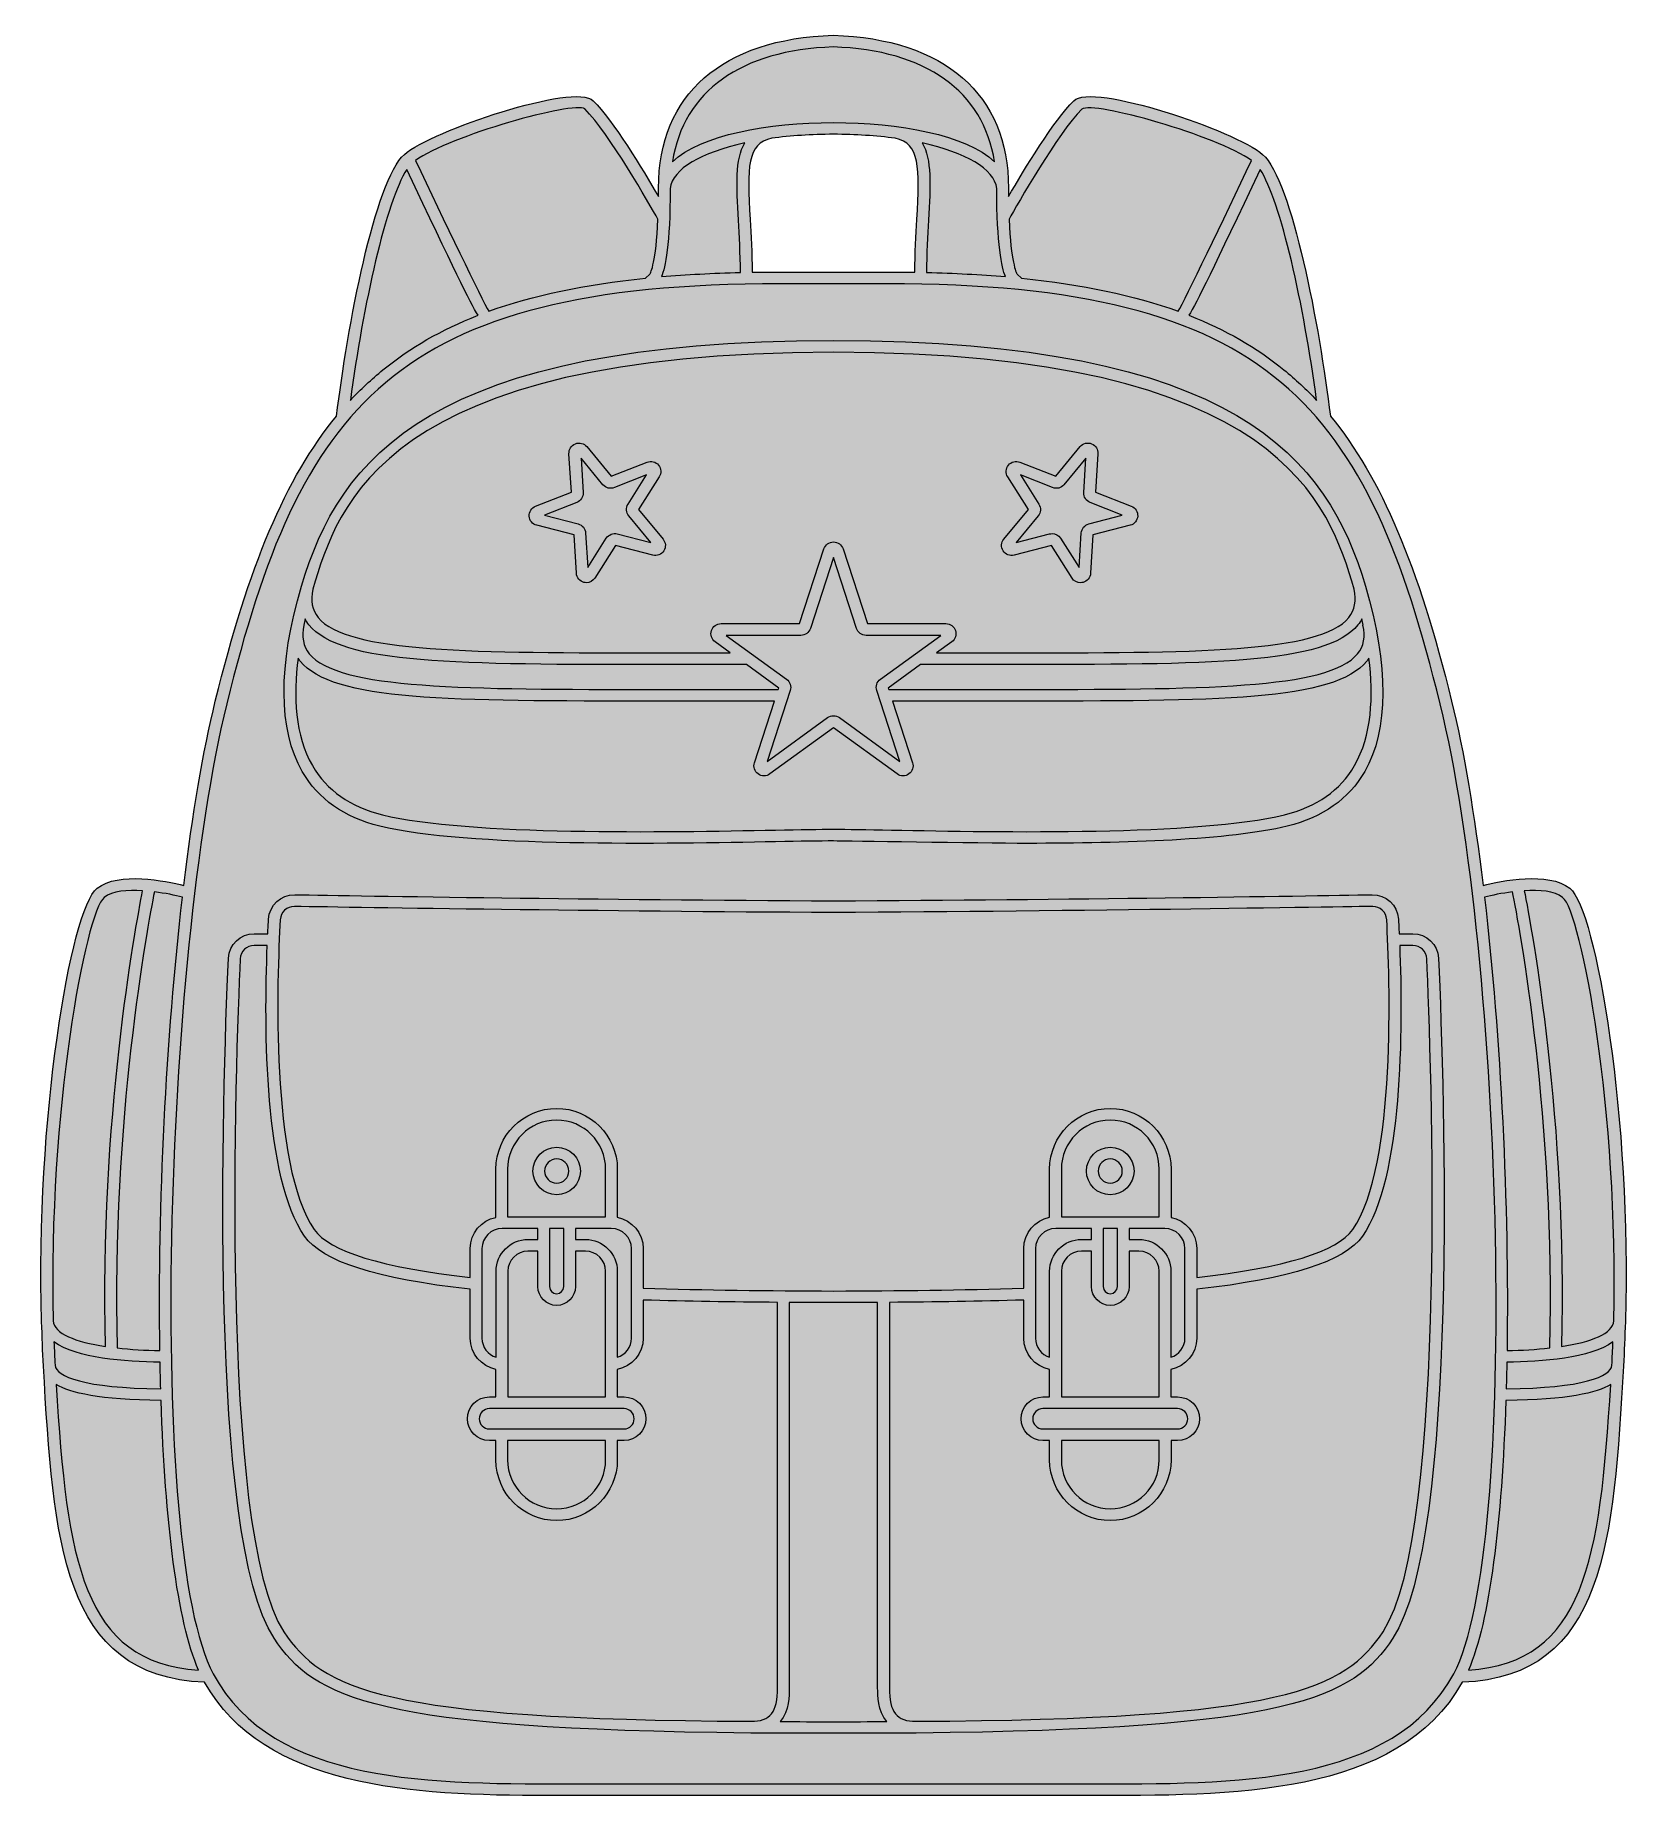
# Model space of a CAD drawing. Header units: inches. Extents: x 0.3 to 3.7, y -3.86 to -0.1.
import ezdxf

# ---------------------------------------------------------------- set-up
doc = ezdxf.new("R2010")
doc.units = ezdxf.units.IN
doc.header["$MEASUREMENT"] = 0
doc.layers.add('Backpack', color=7, linetype='Continuous', lineweight=0)

msp = doc.modelspace()

# ---------------------------------------------------------------- hatches: boundary and pattern name
at = {"layer": 'Backpack', "true_color": 0xf8e0c5, "transparency": 33554687}
h = msp.add_hatch(color=254, dxfattribs=at)
h.dxf.hatch_style = 2
edge = h.paths.add_edge_path()
edge.add_spline(control_points=[(2.1779, -0.4927), (2.176, -0.5262), (2.1739, -0.564), (2.1736, -0.6054), (2.1538, -0.6051), (1.8462, -0.6051), (1.8264, -0.6054), (1.8261, -0.564), (1.824, -0.5262), (1.8221, -0.4927), (1.8157, -0.3808), (1.8152, -0.3305), (1.8682, -0.3195), (1.9086, -0.314), (1.953, -0.311), (2, -0.311), (2.047, -0.311), (2.0914, -0.314), (2.1318, -0.3195), (2.1848, -0.3305), (2.1843, -0.3808), (2.1779, -0.4927)], knot_values=[0, 0, 0, 0, 1, 1, 1, 2, 2, 2, 3, 3, 3, 4, 4, 4, 5, 5, 5, 6, 6, 6, 7, 7, 7, 7], degree=3, periodic=0)
edge = h.paths.add_edge_path()
edge.add_spline(control_points=[(3.572, -1.9203), (3.5263, -1.8841), (3.4253, -1.9046), (3.3867, -1.9143), (3.3685, -1.7637), (3.3459, -1.6281), (3.3195, -1.5209), (3.2484, -1.2325), (3.1696, -1.0444), (3.0606, -0.9124), (3.0379, -0.7239), (2.979, -0.4089), (2.916, -0.3538), (2.858, -0.3031), (2.552, -0.2), (2.5128, -0.2393), (2.4704, -0.2818), (2.4075, -0.3856), (2.3736, -0.444), (2.3736, -0.438), (2.3735, -0.432), (2.3735, -0.4256), (2.3735, -0.2261), (2.2375, -0.1072), (1.9996, -0.0995), (1.7625, -0.1072), (1.6265, -0.2261), (1.6265, -0.4256), (1.6265, -0.432), (1.6264, -0.438), (1.6264, -0.444), (1.5925, -0.3856), (1.5296, -0.2818), (1.4872, -0.2393), (1.448, -0.2), (1.142, -0.3031), (1.084, -0.3538), (1.021, -0.4089), (0.9621, -0.7239), (0.9394, -0.9124), (0.8304, -1.0444), (0.7516, -1.2325), (0.6805, -1.5209), (0.6541, -1.6281), (0.6315, -1.7637), (0.6133, -1.9143), (0.5747, -1.9047), (0.4737, -1.8841), (0.428, -1.9203), (0.3715, -1.965), (0.2961, -2.4196), (0.3097, -2.8445), (0.3097, -2.8449), (0.3097, -2.8452), (0.3097, -2.8455), (0.311, -2.8773), (0.3118, -2.9089), (0.3136, -2.9401), (0.3136, -2.9401), (0.3136, -2.9402), (0.3136, -2.9402), (0.3348, -3.3104), (0.3519, -3.6032), (0.6577, -3.6151), (0.7852, -3.841), (1.0975, -3.8569), (1.3914, -3.8569), (1.4155, -3.8569), (2.5126, -3.8566), (2.5368, -3.8567), (2.8501, -3.8581), (3.2044, -3.8595), (3.3423, -3.6151), (3.6481, -3.6032), (3.6652, -3.3104), (3.6864, -2.9402), (3.6864, -2.9402), (3.6864, -2.9401), (3.6864, -2.9401), (3.6882, -2.9089), (3.689, -2.8772), (3.6903, -2.8455), (3.6903, -2.8452), (3.6904, -2.8449), (3.6904, -2.8445), (3.704, -2.4196), (3.6285, -1.965), (3.572, -1.9203)], knot_values=[0, 0, 0, 0, 1, 1, 1, 2, 2, 2, 3, 3, 3, 4, 4, 4, 5, 5, 5, 6, 6, 6, 7, 7, 7, 8, 8, 8, 9, 9, 9, 10, 10, 10, 11, 11, 11, 12, 12, 12, 13, 13, 13, 14, 14, 14, 15, 15, 15, 16, 16, 16, 17, 17, 17, 18, 18, 18, 19, 19, 19, 20, 20, 20, 21, 21, 21, 22, 22, 22, 23, 23, 23, 24, 24, 24, 25, 25, 25, 26, 26, 26, 27, 27, 27, 28, 28, 28, 29, 29, 29, 29], degree=3, periodic=0)
at = {"layer": 'Backpack', "true_color": 0x333333, "transparency": 33554687}
h = msp.add_hatch(color=250, dxfattribs=at)
h.dxf.hatch_style = 2
edge = h.paths.add_edge_path()
edge.add_spline(control_points=[(2.437, -1.1256), (2.4429, -1.1184), (2.4435, -1.1082), (2.4385, -1.1004), (2.4385, -1.1004), (2.3989, -1.0381), (2.3989, -1.0381), (2.3989, -1.0381), (2.4675, -1.0652), (2.4675, -1.0652), (2.4762, -1.0686), (2.486, -1.0661), (2.492, -1.0589), (2.492, -1.0589), (2.5389, -1.002), (2.5389, -1.002), (2.5389, -1.002), (2.5344, -1.0757), (2.5344, -1.0757), (2.5338, -1.085), (2.5393, -1.0935), (2.5479, -1.097), (2.5479, -1.097), (2.6165, -1.124), (2.6165, -1.124), (2.6165, -1.124), (2.5451, -1.1425), (2.5451, -1.1425), (2.5361, -1.1448), (2.5296, -1.1526), (2.529, -1.1619), (2.529, -1.1619), (2.5245, -1.2356), (2.5245, -1.2356), (2.5245, -1.2356), (2.4849, -1.1733), (2.4849, -1.1733), (2.4809, -1.167), (2.474, -1.1634), (2.4668, -1.1634), (2.465, -1.1634), (2.4632, -1.1636), (2.4614, -1.164), (2.4614, -1.164), (2.39, -1.1825), (2.39, -1.1825), (2.39, -1.1825), (2.437, -1.1256), (2.437, -1.1256)], knot_values=[0, 0, 0, 0, 1, 1, 1, 2, 2, 2, 3, 3, 3, 4, 4, 4, 5, 5, 5, 6, 6, 6, 7, 7, 7, 8, 8, 8, 9, 9, 9, 10, 10, 10, 11, 11, 11, 12, 12, 12, 13, 13, 13, 14, 14, 14, 15, 15, 15, 16, 16, 16, 16], degree=3, periodic=0)
edge = h.paths.add_edge_path()
edge.add_spline(control_points=[(2.3857, -1.2094), (2.3857, -1.2094), (2.4652, -1.1889), (2.4652, -1.1889), (2.4652, -1.1889), (2.5092, -1.2581), (2.5092, -1.2581), (2.5132, -1.2645), (2.5201, -1.2681), (2.5273, -1.2681), (2.5291, -1.2681), (2.5309, -1.2679), (2.5327, -1.2674), (2.5417, -1.2651), (2.5482, -1.2572), (2.5488, -1.2479), (2.5488, -1.2479), (2.5538, -1.166), (2.5538, -1.166), (2.5538, -1.166), (2.6333, -1.1455), (2.6333, -1.1455), (2.6423, -1.1432), (2.6488, -1.1354), (2.6494, -1.1261), (2.6499, -1.1168), (2.6445, -1.1082), (2.6358, -1.1048), (2.6358, -1.1048), (2.5595, -1.0747), (2.5595, -1.0747), (2.5595, -1.0747), (2.5646, -0.9928), (2.5646, -0.9928), (2.5651, -0.9834), (2.5597, -0.9749), (2.551, -0.9714), (2.5424, -0.968), (2.5325, -0.9705), (2.5266, -0.9777), (2.5266, -0.9777), (2.4743, -1.041), (2.4743, -1.041), (2.4743, -1.041), (2.398, -1.0109), (2.398, -1.0109), (2.3893, -1.0075), (2.3795, -1.01), (2.3736, -1.0172), (2.3676, -1.0244), (2.367, -1.0345), (2.372, -1.0424), (2.372, -1.0424), (2.416, -1.1116), (2.416, -1.1116), (2.416, -1.1116), (2.3638, -1.1749), (2.3638, -1.1749), (2.3578, -1.1821), (2.3572, -1.1923), (2.3622, -1.2001), (2.3672, -1.208), (2.3766, -1.2117), (2.3857, -1.2094)], knot_values=[0, 0, 0, 0, 1, 1, 1, 2, 2, 2, 3, 3, 3, 4, 4, 4, 5, 5, 5, 6, 6, 6, 7, 7, 7, 8, 8, 8, 9, 9, 9, 10, 10, 10, 11, 11, 11, 12, 12, 12, 13, 13, 13, 14, 14, 14, 15, 15, 15, 16, 16, 16, 17, 17, 17, 18, 18, 18, 19, 19, 19, 20, 20, 20, 21, 21, 21, 21], degree=3, periodic=0)
edge = h.paths.add_edge_path()
edge.add_spline(control_points=[(1.4521, -1.097), (1.4607, -1.0935), (1.4662, -1.085), (1.4656, -1.0757), (1.4656, -1.0757), (1.4611, -1.002), (1.4611, -1.002), (1.4611, -1.002), (1.508, -1.0589), (1.508, -1.0589), (1.5139, -1.0661), (1.5238, -1.0686), (1.5325, -1.0652), (1.5325, -1.0652), (1.6011, -1.0381), (1.6011, -1.0381), (1.6011, -1.0381), (1.5615, -1.1004), (1.5615, -1.1004), (1.5565, -1.1082), (1.5571, -1.1184), (1.563, -1.1256), (1.563, -1.1256), (1.61, -1.1825), (1.61, -1.1825), (1.61, -1.1825), (1.5386, -1.164), (1.5386, -1.164), (1.5295, -1.1617), (1.5201, -1.1654), (1.5151, -1.1733), (1.5151, -1.1733), (1.4755, -1.2356), (1.4755, -1.2356), (1.4755, -1.2356), (1.471, -1.1619), (1.471, -1.1619), (1.4704, -1.1526), (1.4639, -1.1448), (1.4549, -1.1425), (1.4549, -1.1425), (1.3835, -1.1241), (1.3835, -1.1241), (1.3835, -1.1241), (1.4521, -1.097), (1.4521, -1.097)], knot_values=[0, 0, 0, 0, 1, 1, 1, 2, 2, 2, 3, 3, 3, 4, 4, 4, 5, 5, 5, 6, 6, 6, 7, 7, 7, 8, 8, 8, 9, 9, 9, 10, 10, 10, 11, 11, 11, 12, 12, 12, 13, 13, 13, 14, 14, 14, 15, 15, 15, 15], degree=3, periodic=0)
edge = h.paths.add_edge_path()
edge.add_spline(control_points=[(1.3667, -1.1455), (1.3667, -1.1455), (1.4462, -1.166), (1.4462, -1.166), (1.4462, -1.166), (1.4512, -1.248), (1.4512, -1.248), (1.4518, -1.2573), (1.4583, -1.2651), (1.4673, -1.2674), (1.4691, -1.2679), (1.4709, -1.2681), (1.4727, -1.2681), (1.4799, -1.2681), (1.4868, -1.2644), (1.4908, -1.2581), (1.4908, -1.2581), (1.5348, -1.1889), (1.5348, -1.1889), (1.5348, -1.1889), (1.6143, -1.2094), (1.6143, -1.2094), (1.6233, -1.2117), (1.6328, -1.208), (1.6378, -1.2001), (1.6428, -1.1922), (1.6421, -1.1821), (1.6362, -1.1749), (1.6362, -1.1749), (1.584, -1.1116), (1.584, -1.1116), (1.584, -1.1116), (1.628, -1.0424), (1.628, -1.0424), (1.633, -1.0345), (1.6324, -1.0244), (1.6264, -1.0172), (1.6205, -1.01), (1.6107, -1.0075), (1.602, -1.0109), (1.602, -1.0109), (1.5257, -1.041), (1.5257, -1.041), (1.5257, -1.041), (1.4734, -0.9777), (1.4734, -0.9777), (1.4675, -0.9706), (1.4577, -0.968), (1.449, -0.9714), (1.4403, -0.9749), (1.4349, -0.9834), (1.4354, -0.9927), (1.4354, -0.9927), (1.4405, -1.0747), (1.4405, -1.0747), (1.4405, -1.0747), (1.3642, -1.1048), (1.3642, -1.1048), (1.3555, -1.1082), (1.3501, -1.1168), (1.3506, -1.1261), (1.3512, -1.1354), (1.3577, -1.1432), (1.3667, -1.1455)], knot_values=[0, 0, 0, 0, 1, 1, 1, 2, 2, 2, 3, 3, 3, 4, 4, 4, 5, 5, 5, 6, 6, 6, 7, 7, 7, 8, 8, 8, 9, 9, 9, 10, 10, 10, 11, 11, 11, 12, 12, 12, 13, 13, 13, 14, 14, 14, 15, 15, 15, 16, 16, 16, 17, 17, 17, 18, 18, 18, 19, 19, 19, 20, 20, 20, 21, 21, 21, 21], degree=3, periodic=0)
edge = h.paths.add_edge_path()
edge.add_spline(control_points=[(0.857, -1.4289), (0.8585, -1.4311), (0.8599, -1.4333), (0.8616, -1.4354), (0.9308, -1.5209), (1.1775, -1.5209), (1.6265, -1.5209), (1.6265, -1.5209), (1.874, -1.5209), (1.874, -1.5209), (1.874, -1.5209), (1.8313, -1.6524), (1.8313, -1.6524), (1.8284, -1.6613), (1.8315, -1.6709), (1.8391, -1.6764), (1.8466, -1.6819), (1.8568, -1.6819), (1.8643, -1.6764), (1.8643, -1.6764), (2, -1.5778), (2, -1.5778), (2, -1.5778), (2.1357, -1.6764), (2.1357, -1.6764), (2.1395, -1.6792), (2.1439, -1.6805), (2.1483, -1.6805), (2.1527, -1.6805), (2.1572, -1.6792), (2.1609, -1.6764), (2.1685, -1.6709), (2.1716, -1.6613), (2.1687, -1.6524), (2.1687, -1.6524), (2.126, -1.5209), (2.126, -1.5209), (2.126, -1.5209), (2.3747, -1.5209), (2.3747, -1.5209), (2.8225, -1.5209), (3.0692, -1.5209), (3.1384, -1.4354), (3.1401, -1.4333), (3.1415, -1.4311), (3.143, -1.4289), (3.1531, -1.5104), (3.1492, -1.5944), (3.1123, -1.6586), (3.0819, -1.7113), (3.0315, -1.7466), (2.9624, -1.7635), (2.7795, -1.8083), (2.3531, -1.8004), (2.124, -1.7961), (2.0709, -1.7951), (2.0289, -1.7944), (2, -1.7944), (1.9711, -1.7944), (1.9291, -1.7951), (1.876, -1.7961), (1.6469, -1.8004), (1.2205, -1.8083), (1.0376, -1.7635), (0.9685, -1.7466), (0.9181, -1.7113), (0.8877, -1.6586), (0.8508, -1.5944), (0.8469, -1.5104), (0.857, -1.4289)], knot_values=[0, 0, 0, 0, 1, 1, 1, 2, 2, 2, 3, 3, 3, 4, 4, 4, 5, 5, 5, 6, 6, 6, 7, 7, 7, 8, 8, 8, 9, 9, 9, 10, 10, 10, 11, 11, 11, 12, 12, 12, 13, 13, 13, 14, 14, 14, 15, 15, 15, 16, 16, 16, 17, 17, 17, 18, 18, 18, 19, 19, 19, 20, 20, 20, 21, 21, 21, 22, 22, 22, 23, 23, 23, 23], degree=3, periodic=0)
edge = h.paths.add_edge_path()
edge.add_spline(control_points=[(0.8691, -1.3585), (0.87, -1.3541), (0.871, -1.3496), (0.872, -1.3452), (0.8744, -1.3496), (0.8772, -1.3539), (0.8804, -1.358), (0.9491, -1.4429), (1.1937, -1.4429), (1.639, -1.4429), (1.639, -1.4429), (1.8142, -1.4429), (1.8142, -1.4429), (1.8142, -1.4429), (1.8831, -1.4929), (1.8831, -1.4929), (1.8831, -1.4929), (1.8821, -1.4959), (1.8821, -1.4959), (1.8821, -1.4959), (1.6253, -1.4959), (1.6253, -1.4959), (1.2143, -1.4959), (0.9427, -1.4959), (0.8811, -1.4197), (0.8681, -1.4036), (0.8643, -1.3836), (0.8697, -1.3587), (0.8697, -1.3587), (0.8691, -1.3585), (0.8691, -1.3585)], knot_values=[0, 0, 0, 0, 1, 1, 1, 2, 2, 2, 3, 3, 3, 4, 4, 4, 5, 5, 5, 6, 6, 6, 7, 7, 7, 8, 8, 8, 9, 9, 9, 10, 10, 10, 10], degree=3, periodic=0)
edge = h.paths.add_edge_path()
edge.add_spline(control_points=[(0.8886, -1.2822), (0.9409, -1.105), (1.0391, -0.7762), (2, -0.7762), (2.9609, -0.7762), (3.0591, -1.105), (3.1114, -1.2822), (3.1166, -1.3068), (3.1129, -1.3264), (3.1001, -1.3423), (3.0391, -1.4178), (2.7705, -1.4179), (2.3628, -1.4179), (2.3628, -1.4179), (2.2202, -1.4179), (2.2202, -1.4179), (2.2202, -1.4179), (2.2526, -1.3943), (2.2526, -1.3943), (2.2601, -1.3888), (2.2633, -1.3792), (2.2604, -1.3703), (2.2575, -1.3614), (2.2493, -1.3555), (2.24, -1.3555), (2.24, -1.3555), (2.0723, -1.3555), (2.0723, -1.3555), (2.0723, -1.3555), (2.0204, -1.196), (2.0204, -1.196), (2.0175, -1.1871), (2.0093, -1.1811), (2, -1.1811), (1.9907, -1.1811), (1.9825, -1.1871), (1.9796, -1.196), (1.9796, -1.196), (1.9278, -1.3555), (1.9278, -1.3555), (1.9278, -1.3555), (1.76, -1.3555), (1.76, -1.3555), (1.7507, -1.3555), (1.7425, -1.3614), (1.7396, -1.3703), (1.7367, -1.3792), (1.7399, -1.3888), (1.7474, -1.3943), (1.7474, -1.3943), (1.7798, -1.4179), (1.7798, -1.4179), (1.7798, -1.4179), (1.6379, -1.4179), (1.6379, -1.4179), (1.2303, -1.4179), (0.961, -1.4179), (0.8999, -1.3423), (0.8871, -1.3264), (0.8834, -1.3068), (0.8886, -1.2822)], knot_values=[0, 0, 0, 0, 1, 1, 1, 2, 2, 2, 3, 3, 3, 4, 4, 4, 5, 5, 5, 6, 6, 6, 7, 7, 7, 8, 8, 8, 9, 9, 9, 10, 10, 10, 11, 11, 11, 12, 12, 12, 13, 13, 13, 14, 14, 14, 15, 15, 15, 16, 16, 16, 17, 17, 17, 18, 18, 18, 19, 19, 19, 20, 20, 20, 20], degree=3, periodic=0)
edge = h.paths.add_edge_path()
edge.add_spline(control_points=[(1.8999, -1.4742), (1.8999, -1.4742), (1.7709, -1.3805), (1.7709, -1.3805), (1.7709, -1.3805), (1.9303, -1.3805), (1.9303, -1.3805), (1.9396, -1.3805), (1.9478, -1.3745), (1.9507, -1.3657), (1.9507, -1.3657), (2, -1.214), (2, -1.214), (2, -1.214), (2.0493, -1.3656), (2.0493, -1.3656), (2.0521, -1.3745), (2.0603, -1.3805), (2.0697, -1.3805), (2.0697, -1.3805), (2.2291, -1.3805), (2.2291, -1.3805), (2.2291, -1.3805), (2.1001, -1.4742), (2.1001, -1.4742), (2.0926, -1.4797), (2.0894, -1.4893), (2.0923, -1.4982), (2.0923, -1.4982), (2.1416, -1.6498), (2.1416, -1.6498), (2.1416, -1.6498), (2.0126, -1.5561), (2.0126, -1.5561), (2.0089, -1.5534), (2.0046, -1.552), (2, -1.552), (1.9954, -1.552), (1.9911, -1.5534), (1.9874, -1.5561), (1.9874, -1.5561), (1.8584, -1.6498), (1.8584, -1.6498), (1.8584, -1.6498), (1.9077, -1.4982), (1.9077, -1.4982), (1.9105, -1.4893), (1.9074, -1.4797), (1.8999, -1.4742)], knot_values=[0, 0, 0, 0, 1, 1, 1, 2, 2, 2, 3, 3, 3, 4, 4, 4, 5, 5, 5, 6, 6, 6, 7, 7, 7, 8, 8, 8, 9, 9, 9, 10, 10, 10, 11, 11, 11, 12, 12, 12, 13, 13, 13, 14, 14, 14, 15, 15, 15, 16, 16, 16, 16], degree=3, periodic=0)
edge = h.paths.add_edge_path()
edge.add_spline(control_points=[(3.128, -1.3452), (3.129, -1.3496), (3.13, -1.3541), (3.1309, -1.3585), (3.1309, -1.3585), (3.1303, -1.3587), (3.1303, -1.3587), (3.1357, -1.3836), (3.1319, -1.4036), (3.1189, -1.4197), (3.0573, -1.4959), (2.7857, -1.4959), (2.3735, -1.4959), (2.3735, -1.4959), (2.1179, -1.4959), (2.1179, -1.4959), (2.1179, -1.4959), (2.1169, -1.4929), (2.1169, -1.4929), (2.1169, -1.4929), (2.1858, -1.4429), (2.1858, -1.4429), (2.1858, -1.4429), (2.3639, -1.4429), (2.3639, -1.4429), (2.8069, -1.4429), (3.051, -1.4427), (3.1196, -1.358), (3.1228, -1.3539), (3.1256, -1.3496), (3.128, -1.3452)], knot_values=[0, 0, 0, 0, 1, 1, 1, 2, 2, 2, 3, 3, 3, 4, 4, 4, 5, 5, 5, 6, 6, 6, 7, 7, 7, 8, 8, 8, 9, 9, 9, 10, 10, 10, 10], degree=3, periodic=0)
edge = h.paths.add_edge_path()
edge.add_spline(control_points=[(1.0317, -1.7878), (1.2177, -1.8333), (1.6462, -1.8254), (1.8765, -1.8211), (1.9295, -1.8201), (1.9713, -1.8194), (2, -1.8194), (2.0287, -1.8194), (2.3061, -1.8245), (2.4147, -1.8245), (2.6207, -1.8245), (2.8465, -1.8176), (2.9683, -1.7878), (3.0444, -1.7692), (3.1001, -1.7299), (3.1339, -1.671), (3.1851, -1.582), (3.1857, -1.4453), (3.1356, -1.2757), (3.0551, -1.0033), (2.8618, -0.7512), (2, -0.7512), (1.1382, -0.7512), (0.9449, -1.0033), (0.8644, -1.2757), (0.8143, -1.4453), (0.8149, -1.582), (0.8661, -1.671), (0.8999, -1.7299), (0.9556, -1.7692), (1.0317, -1.7878)], knot_values=[0, 0, 0, 0, 1, 1, 1, 2, 2, 2, 3, 3, 3, 4, 4, 4, 5, 5, 5, 6, 6, 6, 7, 7, 7, 8, 8, 8, 9, 9, 9, 10, 10, 10, 10], degree=3, periodic=0)
edge = h.paths.add_edge_path()
edge.add_spline(control_points=[(2.5908, -2.5496), (2.5766, -2.5496), (2.5651, -2.5381), (2.5651, -2.5239), (2.5651, -2.5097), (2.5766, -2.4982), (2.5908, -2.4982), (2.605, -2.4982), (2.6165, -2.5097), (2.6165, -2.5239), (2.6165, -2.5381), (2.605, -2.5496), (2.5908, -2.5496)], knot_values=[0, 0, 0, 0, 1, 1, 1, 2, 2, 2, 3, 3, 3, 4, 4, 4, 4], degree=3, periodic=0)
edge = h.paths.add_edge_path()
edge.add_spline(control_points=[(2.5908, -2.4731), (2.5628, -2.4731), (2.5401, -2.4959), (2.5401, -2.5239), (2.5401, -2.5519), (2.5628, -2.5746), (2.5908, -2.5746), (2.6188, -2.5746), (2.6415, -2.5519), (2.6415, -2.5239), (2.6415, -2.4959), (2.6188, -2.4731), (2.5908, -2.4731)], knot_values=[0, 0, 0, 0, 1, 1, 1, 2, 2, 2, 3, 3, 3, 4, 4, 4, 4], degree=3, periodic=0)
edge = h.paths.add_edge_path()
edge.add_spline(control_points=[(1.4092, -2.5496), (1.395, -2.5496), (1.3835, -2.5381), (1.3835, -2.5239), (1.3835, -2.5097), (1.395, -2.4982), (1.4092, -2.4982), (1.4234, -2.4982), (1.4349, -2.5097), (1.4349, -2.5239), (1.4349, -2.5381), (1.4234, -2.5496), (1.4092, -2.5496)], knot_values=[0, 0, 0, 0, 1, 1, 1, 2, 2, 2, 3, 3, 3, 4, 4, 4, 4], degree=3, periodic=0)
edge = h.paths.add_edge_path()
edge.add_spline(control_points=[(1.4092, -2.4731), (1.3812, -2.4731), (1.3585, -2.4959), (1.3585, -2.5239), (1.3585, -2.5519), (1.3812, -2.5746), (1.4092, -2.5746), (1.4372, -2.5746), (1.4599, -2.5519), (1.4599, -2.5239), (1.4599, -2.4959), (1.4372, -2.4731), (1.4092, -2.4731)], knot_values=[0, 0, 0, 0, 1, 1, 1, 2, 2, 2, 3, 3, 3, 4, 4, 4, 4], degree=3, periodic=0)
edge = h.paths.add_edge_path()
edge.add_spline(control_points=[(3.1731, -3.5074), (3.0928, -3.6293), (2.962, -3.6947), (2.1764, -3.6985), (2.1348, -3.6987), (2.1193, -3.6791), (2.1193, -3.627), (2.1193, -3.627), (2.1193, -2.8042), (2.1193, -2.8042), (2.2166, -2.8034), (2.3122, -2.802), (2.4062, -2.7992), (2.4062, -2.7992), (2.4062, -2.8805), (2.4062, -2.8805), (2.4062, -2.9137), (2.43, -2.9413), (2.4614, -2.9473), (2.4614, -2.9473), (2.4614, -3.006), (2.4614, -3.006), (2.4614, -3.006), (2.447, -3.006), (2.447, -3.006), (2.4213, -3.006), (2.4004, -3.0269), (2.4004, -3.0527), (2.4004, -3.0784), (2.4213, -3.0993), (2.447, -3.0993), (2.447, -3.0993), (2.4614, -3.0993), (2.4614, -3.0993), (2.4614, -3.0993), (2.4614, -3.1404), (2.4614, -3.1404), (2.4614, -3.2118), (2.5195, -3.27), (2.5909, -3.27), (2.6623, -3.27), (2.7205, -3.2118), (2.7205, -3.1404), (2.7205, -3.1404), (2.7205, -3.0993), (2.7205, -3.0993), (2.7205, -3.0993), (2.7345, -3.0993), (2.7345, -3.0993), (2.7603, -3.0993), (2.7812, -3.0784), (2.7812, -3.0527), (2.7812, -3.0269), (2.7603, -3.006), (2.7345, -3.006), (2.7345, -3.006), (2.7204, -3.006), (2.7204, -3.006), (2.7204, -3.006), (2.7204, -2.9473), (2.7204, -2.9473), (2.7517, -2.9412), (2.7753, -2.9136), (2.7753, -2.8805), (2.7753, -2.8805), (2.7753, -2.7762), (2.7753, -2.7762), (2.9755, -2.7541), (3.0914, -2.717), (3.1291, -2.6629), (3.215, -2.5393), (3.2158, -2.2208), (3.2086, -2.0424), (3.2086, -2.0424), (3.2365, -2.0424), (3.2365, -2.0424), (3.2526, -2.0424), (3.2658, -2.0549), (3.2665, -2.0709), (3.2756, -2.2733), (3.3138, -3.2939), (3.1731, -3.5074)], knot_values=[0, 0, 0, 0, 1, 1, 1, 2, 2, 2, 3, 3, 3, 4, 4, 4, 5, 5, 5, 6, 6, 6, 7, 7, 7, 8, 8, 8, 9, 9, 9, 10, 10, 10, 11, 11, 11, 12, 12, 12, 13, 13, 13, 14, 14, 14, 15, 15, 15, 16, 16, 16, 17, 17, 17, 18, 18, 18, 19, 19, 19, 20, 20, 20, 21, 21, 21, 22, 22, 22, 23, 23, 23, 24, 24, 24, 25, 25, 25, 26, 26, 26, 27, 27, 27, 27], degree=3, periodic=0)
edge = h.paths.add_edge_path()
edge.add_spline(control_points=[(2, -3.6994), (1.9607, -3.6994), (1.9229, -3.6992), (1.8864, -3.699), (1.9056, -3.6762), (1.9057, -3.6433), (1.9057, -3.627), (1.9057, -3.627), (1.9057, -2.8045), (1.9057, -2.8045), (1.937, -2.8047), (2.063, -2.8047), (2.0943, -2.8045), (2.0943, -2.8045), (2.0943, -3.627), (2.0943, -3.627), (2.0943, -3.6433), (2.0944, -3.6762), (2.1136, -3.699), (2.0771, -3.6992), (2.0393, -3.6994), (2, -3.6994)], knot_values=[0, 0, 0, 0, 1, 1, 1, 2, 2, 2, 3, 3, 3, 4, 4, 4, 5, 5, 5, 6, 6, 6, 7, 7, 7, 7], degree=3, periodic=0)
edge = h.paths.add_edge_path()
edge.add_spline(control_points=[(1.8807, -3.627), (1.8807, -3.6791), (1.8652, -3.6987), (1.8236, -3.6985), (1.038, -3.6947), (0.9072, -3.6293), (0.8269, -3.5074), (0.6862, -3.294), (0.7244, -2.2734), (0.7335, -2.0709), (0.7342, -2.0549), (0.7474, -2.0424), (0.7635, -2.0424), (0.7635, -2.0424), (0.7914, -2.0424), (0.7914, -2.0424), (0.7842, -2.2208), (0.7849, -2.5393), (0.8709, -2.6629), (0.9086, -2.717), (1.0245, -2.7541), (1.2247, -2.7762), (1.2247, -2.7762), (1.2247, -2.8805), (1.2247, -2.8805), (1.2247, -2.9136), (1.2483, -2.9412), (1.2796, -2.9473), (1.2796, -2.9473), (1.2796, -3.006), (1.2796, -3.006), (1.2796, -3.006), (1.2655, -3.006), (1.2655, -3.006), (1.2398, -3.006), (1.2188, -3.0269), (1.2188, -3.0527), (1.2188, -3.0784), (1.2398, -3.0993), (1.2655, -3.0993), (1.2655, -3.0993), (1.2795, -3.0993), (1.2795, -3.0993), (1.2795, -3.0993), (1.2795, -3.1404), (1.2795, -3.1404), (1.2795, -3.2118), (1.3377, -3.27), (1.4091, -3.27), (1.4805, -3.27), (1.5386, -3.2118), (1.5386, -3.1404), (1.5386, -3.1404), (1.5386, -3.0993), (1.5386, -3.0993), (1.5386, -3.0993), (1.5529, -3.0993), (1.5529, -3.0993), (1.5787, -3.0993), (1.5996, -3.0784), (1.5996, -3.0527), (1.5996, -3.0269), (1.5787, -3.006), (1.5529, -3.006), (1.5529, -3.006), (1.5386, -3.006), (1.5386, -3.006), (1.5386, -3.006), (1.5386, -2.9473), (1.5386, -2.9473), (1.57, -2.9412), (1.5938, -2.9137), (1.5938, -2.8805), (1.5938, -2.8805), (1.5938, -2.7992), (1.5938, -2.7992), (1.6878, -2.802), (1.7834, -2.8034), (1.8807, -2.8042), (1.8807, -2.8042), (1.8807, -3.627), (1.8807, -3.627)], knot_values=[0, 0, 0, 0, 1, 1, 1, 2, 2, 2, 3, 3, 3, 4, 4, 4, 5, 5, 5, 6, 6, 6, 7, 7, 7, 8, 8, 8, 9, 9, 9, 10, 10, 10, 11, 11, 11, 12, 12, 12, 13, 13, 13, 14, 14, 14, 15, 15, 15, 16, 16, 16, 17, 17, 17, 18, 18, 18, 19, 19, 19, 20, 20, 20, 21, 21, 21, 22, 22, 22, 23, 23, 23, 24, 24, 24, 25, 25, 25, 26, 26, 26, 27, 27, 27, 27], degree=3, periodic=0)
edge = h.paths.add_edge_path()
edge.add_spline(control_points=[(1.369, -2.6464), (1.369, -2.6464), (1.369, -2.6699), (1.369, -2.6699), (1.369, -2.6699), (1.3479, -2.6699), (1.3479, -2.6699), (1.3103, -2.6699), (1.2797, -2.7004), (1.2797, -2.7379), (1.2797, -2.7379), (1.2797, -2.9213), (1.2797, -2.9213), (1.2624, -2.9158), (1.2497, -2.8997), (1.2497, -2.8805), (1.2497, -2.8805), (1.2497, -2.6895), (1.2497, -2.6895), (1.2497, -2.6658), (1.269, -2.6464), (1.2927, -2.6464), (1.2927, -2.6464), (1.369, -2.6464), (1.369, -2.6464)], knot_values=[0, 0, 0, 0, 1, 1, 1, 2, 2, 2, 3, 3, 3, 4, 4, 4, 5, 5, 5, 6, 6, 6, 7, 7, 7, 8, 8, 8, 8], degree=3, periodic=0)
edge = h.paths.add_edge_path()
edge.add_spline(control_points=[(1.3045, -2.6214), (1.3045, -2.6214), (1.3045, -2.5197), (1.3045, -2.5197), (1.3045, -2.4621), (1.3514, -2.4152), (1.4091, -2.4152), (1.4667, -2.4152), (1.5136, -2.4621), (1.5136, -2.5197), (1.5136, -2.5197), (1.5136, -2.6214), (1.5136, -2.6214), (1.5136, -2.6214), (1.3045, -2.6214), (1.3045, -2.6214)], knot_values=[0, 0, 0, 0, 1, 1, 1, 2, 2, 2, 3, 3, 3, 4, 4, 4, 5, 5, 5, 5], degree=3, periodic=0)
edge = h.paths.add_edge_path()
edge.add_spline(control_points=[(1.394, -2.7706), (1.394, -2.7706), (1.394, -2.6464), (1.394, -2.6464), (1.394, -2.6464), (1.4242, -2.6464), (1.4242, -2.6464), (1.4242, -2.6464), (1.4242, -2.7706), (1.4242, -2.7706), (1.4242, -2.7789), (1.4174, -2.7857), (1.4091, -2.7857), (1.4008, -2.7857), (1.394, -2.7789), (1.394, -2.7706)], knot_values=[0, 0, 0, 0, 1, 1, 1, 2, 2, 2, 3, 3, 3, 4, 4, 4, 5, 5, 5, 5], degree=3, periodic=0)
edge = h.paths.add_edge_path()
edge.add_spline(control_points=[(1.4091, -2.8107), (1.4312, -2.8107), (1.4492, -2.7927), (1.4492, -2.7706), (1.4492, -2.7706), (1.4492, -2.6949), (1.4492, -2.6949), (1.4492, -2.6949), (1.4706, -2.6949), (1.4706, -2.6949), (1.4943, -2.6949), (1.5136, -2.7142), (1.5136, -2.7379), (1.5136, -2.7379), (1.5136, -3.006), (1.5136, -3.006), (1.5136, -3.006), (1.3047, -3.006), (1.3047, -3.006), (1.3047, -3.006), (1.3047, -2.7379), (1.3047, -2.7379), (1.3047, -2.7142), (1.3241, -2.6949), (1.3479, -2.6949), (1.3479, -2.6949), (1.369, -2.6949), (1.369, -2.6949), (1.369, -2.6949), (1.369, -2.7706), (1.369, -2.7706), (1.369, -2.7927), (1.387, -2.8107), (1.4091, -2.8107)], knot_values=[0, 0, 0, 0, 1, 1, 1, 2, 2, 2, 3, 3, 3, 4, 4, 4, 5, 5, 5, 6, 6, 6, 7, 7, 7, 8, 8, 8, 9, 9, 9, 10, 10, 10, 11, 11, 11, 11], degree=3, periodic=0)
edge = h.paths.add_edge_path()
edge.add_spline(control_points=[(1.5136, -3.0993), (1.5136, -3.0993), (1.5136, -3.1404), (1.5136, -3.1404), (1.5136, -3.198), (1.4667, -3.2449), (1.4091, -3.2449), (1.3514, -3.2449), (1.3045, -3.198), (1.3045, -3.1404), (1.3045, -3.1404), (1.3045, -3.0993), (1.3045, -3.0993), (1.3045, -3.0993), (1.5136, -3.0993), (1.5136, -3.0993)], knot_values=[0, 0, 0, 0, 1, 1, 1, 2, 2, 2, 3, 3, 3, 4, 4, 4, 5, 5, 5, 5], degree=3, periodic=0)
edge = h.paths.add_edge_path()
edge.add_spline(control_points=[(1.2655, -3.0743), (1.2535, -3.0743), (1.2438, -3.0646), (1.2438, -3.0527), (1.2438, -3.0407), (1.2535, -3.031), (1.2655, -3.031), (1.2655, -3.031), (1.5529, -3.031), (1.5529, -3.031), (1.5649, -3.031), (1.5746, -3.0407), (1.5746, -3.0527), (1.5746, -3.0646), (1.5649, -3.0743), (1.5529, -3.0743), (1.5529, -3.0743), (1.2655, -3.0743), (1.2655, -3.0743)], knot_values=[0, 0, 0, 0, 1, 1, 1, 2, 2, 2, 3, 3, 3, 4, 4, 4, 5, 5, 5, 6, 6, 6, 6], degree=3, periodic=0)
edge = h.paths.add_edge_path()
edge.add_spline(control_points=[(1.4706, -2.6699), (1.4706, -2.6699), (1.4492, -2.6699), (1.4492, -2.6699), (1.4492, -2.6699), (1.4492, -2.6464), (1.4492, -2.6464), (1.4492, -2.6464), (1.5257, -2.6464), (1.5257, -2.6464), (1.5495, -2.6464), (1.5688, -2.6658), (1.5688, -2.6895), (1.5688, -2.6895), (1.5688, -2.8805), (1.5688, -2.8805), (1.5688, -2.8998), (1.556, -2.9159), (1.5386, -2.9214), (1.5386, -2.9214), (1.5386, -2.7379), (1.5386, -2.7379), (1.5386, -2.7004), (1.5081, -2.6699), (1.4706, -2.6699)], knot_values=[0, 0, 0, 0, 1, 1, 1, 2, 2, 2, 3, 3, 3, 4, 4, 4, 5, 5, 5, 6, 6, 6, 7, 7, 7, 8, 8, 8, 8], degree=3, periodic=0)
edge = h.paths.add_edge_path()
edge.add_spline(control_points=[(2.7203, -2.7379), (2.7203, -2.7004), (2.6897, -2.6699), (2.6521, -2.6699), (2.6521, -2.6699), (2.631, -2.6699), (2.631, -2.6699), (2.631, -2.6699), (2.631, -2.6464), (2.631, -2.6464), (2.631, -2.6464), (2.7073, -2.6464), (2.7073, -2.6464), (2.731, -2.6464), (2.7503, -2.6658), (2.7503, -2.6895), (2.7503, -2.6895), (2.7503, -2.8805), (2.7503, -2.8805), (2.7503, -2.8997), (2.7376, -2.9158), (2.7203, -2.9213), (2.7203, -2.9213), (2.7203, -2.7379), (2.7203, -2.7379)], knot_values=[0, 0, 0, 0, 1, 1, 1, 2, 2, 2, 3, 3, 3, 4, 4, 4, 5, 5, 5, 6, 6, 6, 7, 7, 7, 8, 8, 8, 8], degree=3, periodic=0)
edge = h.paths.add_edge_path()
edge.add_spline(control_points=[(2.5508, -2.6464), (2.5508, -2.6464), (2.5508, -2.6699), (2.5508, -2.6699), (2.5508, -2.6699), (2.5294, -2.6699), (2.5294, -2.6699), (2.4919, -2.6699), (2.4614, -2.7004), (2.4614, -2.7379), (2.4614, -2.7379), (2.4614, -2.9214), (2.4614, -2.9214), (2.444, -2.9159), (2.4312, -2.8998), (2.4312, -2.8805), (2.4312, -2.8805), (2.4312, -2.6895), (2.4312, -2.6895), (2.4312, -2.6658), (2.4505, -2.6464), (2.4743, -2.6464), (2.4743, -2.6464), (2.5508, -2.6464), (2.5508, -2.6464)], knot_values=[0, 0, 0, 0, 1, 1, 1, 2, 2, 2, 3, 3, 3, 4, 4, 4, 5, 5, 5, 6, 6, 6, 7, 7, 7, 8, 8, 8, 8], degree=3, periodic=0)
edge = h.paths.add_edge_path()
edge.add_spline(control_points=[(2.4864, -2.6214), (2.4864, -2.6214), (2.4864, -2.5197), (2.4864, -2.5197), (2.4864, -2.4621), (2.5333, -2.4152), (2.5909, -2.4152), (2.6486, -2.4152), (2.6954, -2.4621), (2.6954, -2.5197), (2.6954, -2.5197), (2.6954, -2.6214), (2.6954, -2.6214), (2.6954, -2.6214), (2.4864, -2.6214), (2.4864, -2.6214)], knot_values=[0, 0, 0, 0, 1, 1, 1, 2, 2, 2, 3, 3, 3, 4, 4, 4, 5, 5, 5, 5], degree=3, periodic=0)
edge = h.paths.add_edge_path()
edge.add_spline(control_points=[(2.5759, -2.7706), (2.5759, -2.7706), (2.5759, -2.6464), (2.5759, -2.6464), (2.5759, -2.6464), (2.606, -2.6464), (2.606, -2.6464), (2.606, -2.6464), (2.606, -2.7706), (2.606, -2.7706), (2.606, -2.7789), (2.5992, -2.7857), (2.5909, -2.7857), (2.5826, -2.7857), (2.5759, -2.7789), (2.5759, -2.7706)], knot_values=[0, 0, 0, 0, 1, 1, 1, 2, 2, 2, 3, 3, 3, 4, 4, 4, 5, 5, 5, 5], degree=3, periodic=0)
edge = h.paths.add_edge_path()
edge.add_spline(control_points=[(2.5909, -2.8107), (2.613, -2.8107), (2.631, -2.7927), (2.631, -2.7706), (2.631, -2.7706), (2.631, -2.6949), (2.631, -2.6949), (2.631, -2.6949), (2.6521, -2.6949), (2.6521, -2.6949), (2.6759, -2.6949), (2.6953, -2.7142), (2.6953, -2.7379), (2.6953, -2.7379), (2.6953, -3.006), (2.6953, -3.006), (2.6953, -3.006), (2.4864, -3.006), (2.4864, -3.006), (2.4864, -3.006), (2.4864, -2.7379), (2.4864, -2.7379), (2.4864, -2.7142), (2.5057, -2.6949), (2.5294, -2.6949), (2.5294, -2.6949), (2.5508, -2.6949), (2.5508, -2.6949), (2.5508, -2.6949), (2.5508, -2.7706), (2.5508, -2.7706), (2.5508, -2.7927), (2.5688, -2.8107), (2.5909, -2.8107)], knot_values=[0, 0, 0, 0, 1, 1, 1, 2, 2, 2, 3, 3, 3, 4, 4, 4, 5, 5, 5, 6, 6, 6, 7, 7, 7, 8, 8, 8, 9, 9, 9, 10, 10, 10, 11, 11, 11, 11], degree=3, periodic=0)
edge = h.paths.add_edge_path()
edge.add_spline(control_points=[(2.6954, -3.0993), (2.6954, -3.0993), (2.6954, -3.1404), (2.6954, -3.1404), (2.6954, -3.198), (2.6486, -3.2449), (2.5909, -3.2449), (2.5333, -3.2449), (2.4864, -3.198), (2.4864, -3.1404), (2.4864, -3.1404), (2.4864, -3.0993), (2.4864, -3.0993), (2.4864, -3.0993), (2.6954, -3.0993), (2.6954, -3.0993)], knot_values=[0, 0, 0, 0, 1, 1, 1, 2, 2, 2, 3, 3, 3, 4, 4, 4, 5, 5, 5, 5], degree=3, periodic=0)
edge = h.paths.add_edge_path()
edge.add_spline(control_points=[(2.447, -3.0743), (2.4351, -3.0743), (2.4254, -3.0646), (2.4254, -3.0527), (2.4254, -3.0407), (2.4351, -3.031), (2.447, -3.031), (2.447, -3.031), (2.7345, -3.031), (2.7345, -3.031), (2.7465, -3.031), (2.7562, -3.0407), (2.7562, -3.0527), (2.7562, -3.0646), (2.7465, -3.0743), (2.7345, -3.0743), (2.7345, -3.0743), (2.447, -3.0743), (2.447, -3.0743)], knot_values=[0, 0, 0, 0, 1, 1, 1, 2, 2, 2, 3, 3, 3, 4, 4, 4, 5, 5, 5, 6, 6, 6, 6], degree=3, periodic=0)
edge = h.paths.add_edge_path()
edge.add_spline(control_points=[(0.8191, -1.9874), (0.82, -1.9713), (0.833, -1.9592), (0.8494, -1.9591), (0.9933, -1.9616), (1.5014, -1.9698), (2.0001, -1.9722), (2.4986, -1.9698), (3.1509, -1.9591), (3.1511, -1.9591), (3.1669, -1.9591), (3.18, -1.9715), (3.1809, -1.9874), (3.1877, -2.1083), (3.2027, -2.5133), (3.1085, -2.6486), (3.0759, -2.6956), (2.9636, -2.7301), (2.7753, -2.7511), (2.7753, -2.7511), (2.7753, -2.6895), (2.7753, -2.6895), (2.7753, -2.6565), (2.7517, -2.6289), (2.7205, -2.6228), (2.7205, -2.6228), (2.7205, -2.5197), (2.7205, -2.5197), (2.7205, -2.4483), (2.6623, -2.3902), (2.5909, -2.3902), (2.5195, -2.3902), (2.4614, -2.4483), (2.4614, -2.5197), (2.4614, -2.5197), (2.4614, -2.6227), (2.4614, -2.6227), (2.43, -2.6288), (2.4062, -2.6564), (2.4062, -2.6895), (2.4062, -2.6895), (2.4062, -2.7741), (2.4062, -2.7741), (2.274, -2.7781), (2.1386, -2.7793), (2.0001, -2.7801), (1.8614, -2.7793), (1.726, -2.7781), (1.5938, -2.7741), (1.5938, -2.7741), (1.5938, -2.6895), (1.5938, -2.6895), (1.5938, -2.6564), (1.57, -2.6288), (1.5386, -2.6227), (1.5386, -2.6227), (1.5386, -2.5197), (1.5386, -2.5197), (1.5386, -2.4483), (1.4805, -2.3902), (1.4091, -2.3902), (1.3377, -2.3902), (1.2795, -2.4483), (1.2795, -2.5197), (1.2795, -2.5197), (1.2795, -2.6228), (1.2795, -2.6228), (1.2483, -2.6289), (1.2247, -2.6565), (1.2247, -2.6895), (1.2247, -2.6895), (1.2247, -2.7511), (1.2247, -2.7511), (1.0364, -2.7301), (0.9241, -2.6956), (0.8915, -2.6486), (0.7973, -2.5132), (0.8122, -2.1083), (0.8191, -1.9874)], knot_values=[0, 0, 0, 0, 1, 1, 1, 2, 2, 2, 3, 3, 3, 4, 4, 4, 5, 5, 5, 6, 6, 6, 7, 7, 7, 8, 8, 8, 9, 9, 9, 10, 10, 10, 11, 11, 11, 12, 12, 12, 13, 13, 13, 14, 14, 14, 15, 15, 15, 16, 16, 16, 17, 17, 17, 18, 18, 18, 19, 19, 19, 20, 20, 20, 21, 21, 21, 22, 22, 22, 23, 23, 23, 24, 24, 24, 25, 25, 25, 26, 26, 26, 26], degree=3, periodic=0)
edge = h.paths.add_edge_path()
edge.add_spline(control_points=[(3.2365, -2.0174), (3.2365, -2.0174), (3.2075, -2.0174), (3.2075, -2.0174), (3.207, -2.0062), (3.2064, -1.9956), (3.2059, -1.986), (3.2042, -1.9564), (3.1791, -1.9333), (3.1501, -1.9341), (3.0063, -1.9366), (2.4983, -1.9449), (2.0001, -1.9472), (1.5016, -1.9449), (0.9937, -1.9366), (0.8499, -1.9341), (0.8205, -1.9338), (0.7958, -1.9564), (0.7941, -1.986), (0.7936, -1.9956), (0.793, -2.0062), (0.7925, -2.0174), (0.7925, -2.0174), (0.7635, -2.0174), (0.7635, -2.0174), (0.734, -2.0174), (0.7098, -2.0404), (0.7085, -2.0698), (0.6957, -2.3561), (0.6647, -3.3068), (0.806, -3.5212), (0.8911, -3.6503), (1.0257, -3.7156), (1.8237, -3.7235), (1.8237, -3.7235), (2.1763, -3.7235), (2.1763, -3.7235), (2.9743, -3.7156), (3.1089, -3.6503), (3.194, -3.5212), (3.3353, -3.3067), (3.3043, -2.3561), (3.2915, -2.0698), (3.2902, -2.0404), (3.266, -2.0174), (3.2365, -2.0174)], knot_values=[0, 0, 0, 0, 1, 1, 1, 2, 2, 2, 3, 3, 3, 4, 4, 4, 5, 5, 5, 6, 6, 6, 7, 7, 7, 8, 8, 8, 9, 9, 9, 10, 10, 10, 11, 11, 11, 12, 12, 12, 13, 13, 13, 14, 14, 14, 15, 15, 15, 15], degree=3, periodic=0)
edge = h.paths.add_edge_path()
edge.add_spline(control_points=[(3.6654, -2.8436), (3.6644, -2.8708), (3.6176, -2.8887), (3.554, -2.8984), (3.5667, -2.4204), (3.4904, -2.0054), (3.4746, -1.9255), (3.5073, -1.9235), (3.5391, -1.9261), (3.5565, -1.9399), (3.5962, -1.9713), (3.6772, -2.398), (3.6654, -2.8436)], knot_values=[0, 0, 0, 0, 1, 1, 1, 2, 2, 2, 3, 3, 3, 4, 4, 4, 4], degree=3, periodic=0)
edge = h.paths.add_edge_path()
edge.add_spline(control_points=[(3.6615, -2.9386), (3.6601, -2.9623), (3.5997, -2.9875), (3.436, -2.9885), (3.4365, -2.9699), (3.437, -2.9511), (3.4374, -2.932), (3.5117, -2.9313), (3.6157, -2.9235), (3.6639, -2.8886), (3.6632, -2.9053), (3.6625, -2.9219), (3.6615, -2.9386)], knot_values=[0, 0, 0, 0, 1, 1, 1, 2, 2, 2, 3, 3, 3, 4, 4, 4, 4], degree=3, periodic=0)
edge = h.paths.add_edge_path()
edge.add_spline(control_points=[(3.3552, -3.5895), (3.4011, -3.4847), (3.4267, -3.2709), (3.4353, -3.0135), (3.567, -3.0128), (3.6294, -2.9971), (3.6591, -2.9798), (3.6363, -3.3557), (3.6033, -3.5723), (3.3552, -3.5895)], knot_values=[0, 0, 0, 0, 1, 1, 1, 2, 2, 2, 3, 3, 3, 3], degree=3, periodic=0)
edge = h.paths.add_edge_path()
edge.add_spline(control_points=[(3.3239, -3.5971), (3.1957, -3.8346), (2.8609, -3.8331), (2.5369, -3.8317), (2.5127, -3.8316), (1.4873, -3.8316), (1.4631, -3.8317), (1.1392, -3.8331), (0.8043, -3.8346), (0.6761, -3.5971), (0.5335, -3.3327), (0.5716, -2.0677), (0.7048, -1.5269), (0.8607, -0.8943), (1.0594, -0.6299), (1.8869, -0.6299), (1.8869, -0.6299), (2.1131, -0.6299), (2.1131, -0.6299), (2.9406, -0.6299), (3.1393, -0.8943), (3.2952, -1.5269), (3.4284, -2.0677), (3.4665, -3.3327), (3.3239, -3.5971)], knot_values=[0, 0, 0, 0, 1, 1, 1, 2, 2, 2, 3, 3, 3, 4, 4, 4, 5, 5, 5, 6, 6, 6, 7, 7, 7, 8, 8, 8, 8], degree=3, periodic=0)
edge = h.paths.add_edge_path()
edge.add_spline(control_points=[(0.3409, -2.9798), (0.3706, -2.9971), (0.433, -3.0128), (0.5647, -3.0135), (0.5733, -3.2709), (0.5989, -3.4847), (0.6448, -3.5895), (0.3967, -3.5722), (0.3637, -3.3557), (0.3409, -2.9798)], knot_values=[0, 0, 0, 0, 1, 1, 1, 2, 2, 2, 3, 3, 3, 3], degree=3, periodic=0)
edge = h.paths.add_edge_path()
edge.add_spline(control_points=[(0.3385, -2.9386), (0.3375, -2.9219), (0.3368, -2.9053), (0.3361, -2.8886), (0.3843, -2.9235), (0.4883, -2.9313), (0.5626, -2.932), (0.563, -2.9511), (0.5634, -2.9699), (0.564, -2.9885), (0.4003, -2.9875), (0.3399, -2.9623), (0.3385, -2.9386)], knot_values=[0, 0, 0, 0, 1, 1, 1, 2, 2, 2, 3, 3, 3, 4, 4, 4, 4], degree=3, periodic=0)
edge = h.paths.add_edge_path()
edge.add_spline(control_points=[(0.4435, -1.9399), (0.4609, -1.9262), (0.4927, -1.9235), (0.5254, -1.9256), (0.5096, -2.0055), (0.4333, -2.4204), (0.446, -2.8984), (0.3824, -2.8887), (0.3356, -2.8708), (0.3346, -2.8436), (0.3228, -2.398), (0.4038, -1.9713), (0.4435, -1.9399)], knot_values=[0, 0, 0, 0, 1, 1, 1, 2, 2, 2, 3, 3, 3, 4, 4, 4, 4], degree=3, periodic=0)
edge = h.paths.add_edge_path()
edge.add_spline(control_points=[(0.6103, -1.9393), (0.5753, -2.24), (0.5576, -2.5966), (0.5622, -2.9069), (0.5309, -2.9066), (0.4998, -2.9048), (0.4711, -2.9016), (0.4577, -2.4187), (0.5361, -1.9999), (0.5504, -1.928), (0.5733, -1.9309), (0.5948, -1.9354), (0.6103, -1.9393)], knot_values=[0, 0, 0, 0, 1, 1, 1, 2, 2, 2, 3, 3, 3, 4, 4, 4, 4], degree=3, periodic=0)
edge = h.paths.add_edge_path()
edge.add_spline(control_points=[(1.0893, -0.3862), (1.1882, -0.5953), (1.2247, -0.6707), (1.2413, -0.6973), (1.1632, -0.728), (1.0963, -0.7665), (1.0384, -0.8137), (1.0139, -0.8337), (0.9908, -0.8554), (0.9688, -0.8789), (0.9957, -0.6763), (1.0453, -0.4522), (1.0893, -0.3862)], knot_values=[0, 0, 0, 0, 1, 1, 1, 2, 2, 2, 3, 3, 3, 4, 4, 4, 4], degree=3, periodic=0)
edge = h.paths.add_edge_path()
edge.add_spline(control_points=[(1.4695, -0.2569), (1.5209, -0.3085), (1.6083, -0.4623), (1.6252, -0.4924), (1.6213, -0.5838), (1.6101, -0.6061), (1.6082, -0.6092), (1.6082, -0.6092), (1.5984, -0.6181), (1.5984, -0.6181), (1.4688, -0.6312), (1.3586, -0.6545), (1.2642, -0.6887), (1.2502, -0.6655), (1.1657, -0.4892), (1.1078, -0.3669), (1.1802, -0.3147), (1.445, -0.2394), (1.4695, -0.2569)], knot_values=[0, 0, 0, 0, 1, 1, 1, 2, 2, 2, 3, 3, 3, 4, 4, 4, 5, 5, 5, 6, 6, 6, 6], degree=3, periodic=0)
edge = h.paths.add_edge_path()
edge.add_spline(control_points=[(1.6515, -0.4265), (1.6563, -0.3849), (1.7178, -0.3498), (1.8106, -0.3295), (1.7899, -0.3641), (1.793, -0.4208), (1.7971, -0.4941), (1.799, -0.5274), (1.8011, -0.5649), (1.8014, -0.6059), (1.742, -0.6074), (1.686, -0.6103), (1.633, -0.6148), (1.641, -0.5951), (1.6514, -0.5464), (1.6515, -0.4265)], knot_values=[0, 0, 0, 0, 1, 1, 1, 2, 2, 2, 3, 3, 3, 4, 4, 4, 5, 5, 5, 5], degree=3, periodic=0)
edge = h.paths.add_edge_path()
edge.add_spline(control_points=[(2.1779, -0.4927), (2.176, -0.5262), (2.1739, -0.564), (2.1736, -0.6054), (2.1538, -0.6051), (1.8462, -0.6051), (1.8264, -0.6054), (1.8261, -0.564), (1.824, -0.5262), (1.8221, -0.4927), (1.8157, -0.3808), (1.8152, -0.3305), (1.8682, -0.3195), (1.9086, -0.314), (1.953, -0.311), (2, -0.311), (2.047, -0.311), (2.0914, -0.314), (2.1318, -0.3195), (2.1848, -0.3305), (2.1843, -0.3808), (2.1779, -0.4927)], knot_values=[0, 0, 0, 0, 1, 1, 1, 2, 2, 2, 3, 3, 3, 4, 4, 4, 5, 5, 5, 6, 6, 6, 7, 7, 7, 7], degree=3, periodic=0)
edge = h.paths.add_edge_path()
edge.add_spline(control_points=[(1.9996, -0.1245), (2.1977, -0.131), (2.32, -0.2194), (2.3439, -0.3694), (2.2832, -0.3122), (2.1397, -0.286), (2, -0.286), (1.8603, -0.286), (1.7168, -0.3122), (1.6561, -0.3694), (1.68, -0.2194), (1.8023, -0.131), (1.9996, -0.1245)], knot_values=[0, 0, 0, 0, 1, 1, 1, 2, 2, 2, 3, 3, 3, 4, 4, 4, 4], degree=3, periodic=0)
edge = h.paths.add_edge_path()
edge.add_spline(control_points=[(2.367, -0.6148), (2.314, -0.6103), (2.258, -0.6074), (2.1986, -0.6059), (2.1989, -0.5649), (2.201, -0.5274), (2.2029, -0.4941), (2.207, -0.4208), (2.2101, -0.3641), (2.1894, -0.3295), (2.2822, -0.3498), (2.3436, -0.3849), (2.3485, -0.4265), (2.3486, -0.5463), (2.359, -0.5951), (2.367, -0.6148)], knot_values=[0, 0, 0, 0, 1, 1, 1, 2, 2, 2, 3, 3, 3, 4, 4, 4, 5, 5, 5, 5], degree=3, periodic=0)
edge = h.paths.add_edge_path()
edge.add_spline(control_points=[(2.5303, -0.2571), (2.5551, -0.2394), (2.8198, -0.3147), (2.8922, -0.3669), (2.8343, -0.4892), (2.7498, -0.6655), (2.7358, -0.6887), (2.6414, -0.6545), (2.5312, -0.6312), (2.4016, -0.6181), (2.4016, -0.6181), (2.3918, -0.6092), (2.3918, -0.6092), (2.3899, -0.6061), (2.3787, -0.5838), (2.3748, -0.4924), (2.3917, -0.4623), (2.4791, -0.3085), (2.5303, -0.2571)], knot_values=[0, 0, 0, 0, 1, 1, 1, 2, 2, 2, 3, 3, 3, 4, 4, 4, 5, 5, 5, 6, 6, 6, 6], degree=3, periodic=0)
edge = h.paths.add_edge_path()
edge.add_spline(control_points=[(3.0312, -0.8789), (3.0092, -0.8554), (2.9861, -0.8337), (2.9616, -0.8137), (2.9037, -0.7665), (2.8368, -0.728), (2.7587, -0.6973), (2.7753, -0.6708), (2.8118, -0.5953), (2.9107, -0.3862), (2.9547, -0.4522), (3.0043, -0.6763), (3.0312, -0.8789)], knot_values=[0, 0, 0, 0, 1, 1, 1, 2, 2, 2, 3, 3, 3, 4, 4, 4, 4], degree=3, periodic=0)
edge = h.paths.add_edge_path()
edge.add_spline(control_points=[(3.4496, -1.928), (3.4639, -1.9998), (3.5423, -2.4187), (3.5289, -2.9016), (3.5002, -2.9048), (3.4691, -2.9066), (3.4378, -2.9069), (3.4424, -2.5966), (3.4247, -2.24), (3.3897, -1.9393), (3.4052, -1.9354), (3.4267, -1.9309), (3.4496, -1.928)], knot_values=[0, 0, 0, 0, 1, 1, 1, 2, 2, 2, 3, 3, 3, 4, 4, 4, 4], degree=3, periodic=0)
edge = h.paths.add_edge_path()
edge.add_spline(control_points=[(3.572, -1.9203), (3.5263, -1.8841), (3.4253, -1.9046), (3.3867, -1.9143), (3.3685, -1.7637), (3.3459, -1.6281), (3.3195, -1.5209), (3.2484, -1.2325), (3.1696, -1.0444), (3.0606, -0.9124), (3.0379, -0.7239), (2.979, -0.4089), (2.916, -0.3538), (2.858, -0.3031), (2.552, -0.2), (2.5128, -0.2393), (2.4704, -0.2818), (2.4075, -0.3856), (2.3736, -0.444), (2.3736, -0.438), (2.3735, -0.432), (2.3735, -0.4256), (2.3735, -0.2261), (2.2375, -0.1072), (1.9996, -0.0995), (1.7625, -0.1072), (1.6265, -0.2261), (1.6265, -0.4256), (1.6265, -0.432), (1.6264, -0.438), (1.6264, -0.444), (1.5925, -0.3856), (1.5296, -0.2818), (1.4872, -0.2393), (1.448, -0.2), (1.142, -0.3031), (1.084, -0.3538), (1.021, -0.4089), (0.9621, -0.7239), (0.9394, -0.9124), (0.8304, -1.0444), (0.7516, -1.2325), (0.6805, -1.5209), (0.6541, -1.6281), (0.6315, -1.7637), (0.6133, -1.9143), (0.5747, -1.9047), (0.4737, -1.8841), (0.428, -1.9203), (0.3715, -1.965), (0.2961, -2.4196), (0.3097, -2.8445), (0.3097, -2.8449), (0.3097, -2.8452), (0.3097, -2.8455), (0.311, -2.8773), (0.3118, -2.9089), (0.3136, -2.9401), (0.3136, -2.9401), (0.3136, -2.9402), (0.3136, -2.9402), (0.3348, -3.3104), (0.3519, -3.6032), (0.6577, -3.6151), (0.7852, -3.841), (1.0975, -3.8569), (1.3914, -3.8569), (1.4155, -3.8569), (2.5126, -3.8566), (2.5368, -3.8567), (2.8501, -3.8581), (3.2044, -3.8595), (3.3423, -3.6151), (3.6481, -3.6032), (3.6652, -3.3104), (3.6864, -2.9402), (3.6864, -2.9402), (3.6864, -2.9401), (3.6864, -2.9401), (3.6882, -2.9089), (3.689, -2.8772), (3.6903, -2.8455), (3.6903, -2.8452), (3.6904, -2.8449), (3.6904, -2.8445), (3.704, -2.4196), (3.6285, -1.965), (3.572, -1.9203)], knot_values=[0, 0, 0, 0, 1, 1, 1, 2, 2, 2, 3, 3, 3, 4, 4, 4, 5, 5, 5, 6, 6, 6, 7, 7, 7, 8, 8, 8, 9, 9, 9, 10, 10, 10, 11, 11, 11, 12, 12, 12, 13, 13, 13, 14, 14, 14, 15, 15, 15, 16, 16, 16, 17, 17, 17, 18, 18, 18, 19, 19, 19, 20, 20, 20, 21, 21, 21, 22, 22, 22, 23, 23, 23, 24, 24, 24, 25, 25, 25, 26, 26, 26, 27, 27, 27, 28, 28, 28, 29, 29, 29, 29], degree=3, periodic=0)

# ---------------------------------------------------------------- linework, layer by layer
at = {"layer": 'Backpack'}
for points, knots in [([(3.572, -1.9203), (3.5263, -1.8841), (3.4253, -1.9046), (3.3867, -1.9143), (3.3685, -1.7637), (3.3459, -1.6281), (3.3195, -1.5209), (3.2484, -1.2325), (3.1696, -1.0444), (3.0606, -0.9124), (3.0379, -0.7239), (2.979, -0.4089), (2.916, -0.3538), (2.858, -0.3031), (2.552, -0.2), (2.5128, -0.2393), (2.4704, -0.2818), (2.4075, -0.3856), (2.3736, -0.444), (2.3736, -0.438), (2.3735, -0.432), (2.3735, -0.4256), (2.3735, -0.2261), (2.2375, -0.1072), (1.9996, -0.0995), (1.7625, -0.1072), (1.6265, -0.2261), (1.6265, -0.4256), (1.6265, -0.432), (1.6264, -0.438), (1.6264, -0.444), (1.5925, -0.3856), (1.5296, -0.2818), (1.4872, -0.2393), (1.448, -0.2), (1.142, -0.3031), (1.084, -0.3538), (1.021, -0.4089), (0.9621, -0.7239), (0.9394, -0.9124), (0.8304, -1.0444), (0.7516, -1.2325), (0.6805, -1.5209), (0.6541, -1.6281), (0.6315, -1.7637), (0.6133, -1.9143), (0.5747, -1.9047), (0.4737, -1.8841), (0.428, -1.9203), (0.3715, -1.965), (0.2961, -2.4196), (0.3097, -2.8445), (0.3097, -2.8449), (0.3097, -2.8452), (0.3097, -2.8455), (0.311, -2.8773), (0.3118, -2.9089), (0.3136, -2.9401), (0.3136, -2.9401), (0.3136, -2.9402), (0.3136, -2.9402), (0.3348, -3.3104), (0.3519, -3.6032), (0.6577, -3.6151), (0.7852, -3.841), (1.0975, -3.8569), (1.3914, -3.8569), (1.4155, -3.8569), (2.5126, -3.8566), (2.5368, -3.8567), (2.8501, -3.8581), (3.2044, -3.8595), (3.3423, -3.6151), (3.6481, -3.6032), (3.6652, -3.3104), (3.6864, -2.9402), (3.6864, -2.9402), (3.6864, -2.9401), (3.6864, -2.9401), (3.6882, -2.9089), (3.689, -2.8772), (3.6903, -2.8455), (3.6903, -2.8452), (3.6904, -2.8449), (3.6904, -2.8445), (3.704, -2.4196), (3.6285, -1.965), (3.572, -1.9203)], [0, 0, 0, 0, 1, 1, 1, 2, 2, 2, 3, 3, 3, 4, 4, 4, 5, 5, 5, 6, 6, 6, 7, 7, 7, 8, 8, 8, 9, 9, 9, 10, 10, 10, 11, 11, 11, 12, 12, 12, 13, 13, 13, 14, 14, 14, 15, 15, 15, 16, 16, 16, 17, 17, 17, 18, 18, 18, 19, 19, 19, 20, 20, 20, 21, 21, 21, 22, 22, 22, 23, 23, 23, 24, 24, 24, 25, 25, 25, 26, 26, 26, 27, 27, 27, 28, 28, 28, 29, 29, 29, 29]), ([(3.572, -1.9203), (3.5263, -1.8841), (3.4253, -1.9046), (3.3867, -1.9143), (3.3685, -1.7637), (3.3459, -1.6281), (3.3195, -1.5209), (3.2484, -1.2325), (3.1696, -1.0444), (3.0606, -0.9124), (3.0379, -0.7239), (2.979, -0.4089), (2.916, -0.3538), (2.858, -0.3031), (2.552, -0.2), (2.5128, -0.2393), (2.4704, -0.2818), (2.4075, -0.3856), (2.3736, -0.444), (2.3736, -0.438), (2.3735, -0.432), (2.3735, -0.4256), (2.3735, -0.2261), (2.2375, -0.1072), (1.9996, -0.0995), (1.7625, -0.1072), (1.6265, -0.2261), (1.6265, -0.4256), (1.6265, -0.432), (1.6264, -0.438), (1.6264, -0.444), (1.5925, -0.3856), (1.5296, -0.2818), (1.4872, -0.2393), (1.448, -0.2), (1.142, -0.3031), (1.084, -0.3538), (1.021, -0.4089), (0.9621, -0.7239), (0.9394, -0.9124), (0.8304, -1.0444), (0.7516, -1.2325), (0.6805, -1.5209), (0.6541, -1.6281), (0.6315, -1.7637), (0.6133, -1.9143), (0.5747, -1.9047), (0.4737, -1.8841), (0.428, -1.9203), (0.3715, -1.965), (0.2961, -2.4196), (0.3097, -2.8445), (0.3097, -2.8449), (0.3097, -2.8452), (0.3097, -2.8455), (0.311, -2.8773), (0.3118, -2.9089), (0.3136, -2.9401), (0.3136, -2.9401), (0.3136, -2.9402), (0.3136, -2.9402), (0.3348, -3.3104), (0.3519, -3.6032), (0.6577, -3.6151), (0.7852, -3.841), (1.0975, -3.8569), (1.3914, -3.8569), (1.4155, -3.8569), (2.5126, -3.8566), (2.5368, -3.8567), (2.8501, -3.8581), (3.2044, -3.8595), (3.3423, -3.6151), (3.6481, -3.6032), (3.6652, -3.3104), (3.6864, -2.9402), (3.6864, -2.9402), (3.6864, -2.9401), (3.6864, -2.9401), (3.6882, -2.9089), (3.689, -2.8772), (3.6903, -2.8455), (3.6903, -2.8452), (3.6904, -2.8449), (3.6904, -2.8445), (3.704, -2.4196), (3.6285, -1.965), (3.572, -1.9203)], [0, 0, 0, 0, 1, 1, 1, 2, 2, 2, 3, 3, 3, 4, 4, 4, 5, 5, 5, 6, 6, 6, 7, 7, 7, 8, 8, 8, 9, 9, 9, 10, 10, 10, 11, 11, 11, 12, 12, 12, 13, 13, 13, 14, 14, 14, 15, 15, 15, 16, 16, 16, 17, 17, 17, 18, 18, 18, 19, 19, 19, 20, 20, 20, 21, 21, 21, 22, 22, 22, 23, 23, 23, 24, 24, 24, 25, 25, 25, 26, 26, 26, 27, 27, 27, 28, 28, 28, 29, 29, 29, 29]), ([(1.9996, -0.1245), (2.1977, -0.131), (2.32, -0.2194), (2.3439, -0.3694), (2.2832, -0.3122), (2.1397, -0.286), (2, -0.286), (1.8603, -0.286), (1.7168, -0.3122), (1.6561, -0.3694), (1.68, -0.2194), (1.8023, -0.131), (1.9996, -0.1245)], [0, 0, 0, 0, 1, 1, 1, 2, 2, 2, 3, 3, 3, 4, 4, 4, 4]), ([(1.4695, -0.2569), (1.5209, -0.3085), (1.6083, -0.4623), (1.6252, -0.4924), (1.6213, -0.5838), (1.6101, -0.6061), (1.6082, -0.6092), (1.6082, -0.6092), (1.5984, -0.6181), (1.5984, -0.6181), (1.4688, -0.6312), (1.3586, -0.6545), (1.2642, -0.6887), (1.2502, -0.6655), (1.1657, -0.4892), (1.1078, -0.3669), (1.1802, -0.3147), (1.445, -0.2394), (1.4695, -0.2569)], [0, 0, 0, 0, 1, 1, 1, 2, 2, 2, 3, 3, 3, 4, 4, 4, 5, 5, 5, 6, 6, 6, 6]), ([(2.5303, -0.2571), (2.5551, -0.2394), (2.8198, -0.3147), (2.8922, -0.3669), (2.8343, -0.4892), (2.7498, -0.6655), (2.7358, -0.6887), (2.6414, -0.6545), (2.5312, -0.6312), (2.4016, -0.6181), (2.4016, -0.6181), (2.3918, -0.6092), (2.3918, -0.6092), (2.3899, -0.6061), (2.3787, -0.5838), (2.3748, -0.4924), (2.3917, -0.4623), (2.4791, -0.3085), (2.5303, -0.2571)], [0, 0, 0, 0, 1, 1, 1, 2, 2, 2, 3, 3, 3, 4, 4, 4, 5, 5, 5, 6, 6, 6, 6]), ([(1.6515, -0.4265), (1.6563, -0.3849), (1.7178, -0.3498), (1.8106, -0.3295), (1.7899, -0.3641), (1.793, -0.4208), (1.7971, -0.4941), (1.799, -0.5274), (1.8011, -0.5649), (1.8014, -0.6059), (1.742, -0.6074), (1.686, -0.6103), (1.633, -0.6148), (1.641, -0.5951), (1.6514, -0.5464), (1.6515, -0.4265)], [0, 0, 0, 0, 1, 1, 1, 2, 2, 2, 3, 3, 3, 4, 4, 4, 5, 5, 5, 5]), ([(2.1779, -0.4927), (2.176, -0.5262), (2.1739, -0.564), (2.1736, -0.6054), (2.1538, -0.6051), (1.8462, -0.6051), (1.8264, -0.6054), (1.8261, -0.564), (1.824, -0.5262), (1.8221, -0.4927), (1.8157, -0.3808), (1.8152, -0.3305), (1.8682, -0.3195), (1.9086, -0.314), (1.953, -0.311), (2, -0.311), (2.047, -0.311), (2.0914, -0.314), (2.1318, -0.3195), (2.1848, -0.3305), (2.1843, -0.3808), (2.1779, -0.4927)], [0, 0, 0, 0, 1, 1, 1, 2, 2, 2, 3, 3, 3, 4, 4, 4, 5, 5, 5, 6, 6, 6, 7, 7, 7, 7]), ([(2.1779, -0.4927), (2.176, -0.5262), (2.1739, -0.564), (2.1736, -0.6054), (2.1538, -0.6051), (1.8462, -0.6051), (1.8264, -0.6054), (1.8261, -0.564), (1.824, -0.5262), (1.8221, -0.4927), (1.8157, -0.3808), (1.8152, -0.3305), (1.8682, -0.3195), (1.9086, -0.314), (1.953, -0.311), (2, -0.311), (2.047, -0.311), (2.0914, -0.314), (2.1318, -0.3195), (2.1848, -0.3305), (2.1843, -0.3808), (2.1779, -0.4927)], [0, 0, 0, 0, 1, 1, 1, 2, 2, 2, 3, 3, 3, 4, 4, 4, 5, 5, 5, 6, 6, 6, 7, 7, 7, 7]), ([(2.367, -0.6148), (2.314, -0.6103), (2.258, -0.6074), (2.1986, -0.6059), (2.1989, -0.5649), (2.201, -0.5274), (2.2029, -0.4941), (2.207, -0.4208), (2.2101, -0.3641), (2.1894, -0.3295), (2.2822, -0.3498), (2.3436, -0.3849), (2.3485, -0.4265), (2.3486, -0.5463), (2.359, -0.5951), (2.367, -0.6148)], [0, 0, 0, 0, 1, 1, 1, 2, 2, 2, 3, 3, 3, 4, 4, 4, 5, 5, 5, 5]), ([(1.0893, -0.3862), (1.1882, -0.5953), (1.2247, -0.6707), (1.2413, -0.6973), (1.1632, -0.728), (1.0963, -0.7665), (1.0384, -0.8137), (1.0139, -0.8337), (0.9908, -0.8554), (0.9688, -0.8789), (0.9957, -0.6763), (1.0453, -0.4522), (1.0893, -0.3862)], [0, 0, 0, 0, 1, 1, 1, 2, 2, 2, 3, 3, 3, 4, 4, 4, 4]), ([(3.0312, -0.8789), (3.0092, -0.8554), (2.9861, -0.8337), (2.9616, -0.8137), (2.9037, -0.7665), (2.8368, -0.728), (2.7587, -0.6973), (2.7753, -0.6708), (2.8118, -0.5953), (2.9107, -0.3862), (2.9547, -0.4522), (3.0043, -0.6763), (3.0312, -0.8789)], [0, 0, 0, 0, 1, 1, 1, 2, 2, 2, 3, 3, 3, 4, 4, 4, 4]), ([(3.3239, -3.5971), (3.1957, -3.8346), (2.8609, -3.8331), (2.5369, -3.8317), (2.5127, -3.8316), (1.4873, -3.8316), (1.4631, -3.8317), (1.1392, -3.8331), (0.8043, -3.8346), (0.6761, -3.5971), (0.5335, -3.3327), (0.5716, -2.0677), (0.7048, -1.5269), (0.8607, -0.8943), (1.0594, -0.6299), (1.8869, -0.6299), (1.8869, -0.6299), (2.1131, -0.6299), (2.1131, -0.6299), (2.9406, -0.6299), (3.1393, -0.8943), (3.2952, -1.5269), (3.4284, -2.0677), (3.4665, -3.3327), (3.3239, -3.5971)], [0, 0, 0, 0, 1, 1, 1, 2, 2, 2, 3, 3, 3, 4, 4, 4, 5, 5, 5, 6, 6, 6, 7, 7, 7, 8, 8, 8, 8]), ([(1.0317, -1.7878), (1.2177, -1.8333), (1.6462, -1.8254), (1.8765, -1.8211), (1.9295, -1.8201), (1.9713, -1.8194), (2, -1.8194), (2.0287, -1.8194), (2.3061, -1.8245), (2.4147, -1.8245), (2.6207, -1.8245), (2.8465, -1.8176), (2.9683, -1.7878), (3.0444, -1.7692), (3.1001, -1.7299), (3.1339, -1.671), (3.1851, -1.582), (3.1857, -1.4453), (3.1356, -1.2757), (3.0551, -1.0033), (2.8618, -0.7512), (2, -0.7512), (1.1382, -0.7512), (0.9449, -1.0033), (0.8644, -1.2757), (0.8143, -1.4453), (0.8149, -1.582), (0.8661, -1.671), (0.8999, -1.7299), (0.9556, -1.7692), (1.0317, -1.7878)], [0, 0, 0, 0, 1, 1, 1, 2, 2, 2, 3, 3, 3, 4, 4, 4, 5, 5, 5, 6, 6, 6, 7, 7, 7, 8, 8, 8, 9, 9, 9, 10, 10, 10, 10]), ([(0.8886, -1.2822), (0.9409, -1.105), (1.0391, -0.7762), (2, -0.7762), (2.9609, -0.7762), (3.0591, -1.105), (3.1114, -1.2822), (3.1166, -1.3068), (3.1129, -1.3264), (3.1001, -1.3423), (3.0391, -1.4178), (2.7705, -1.4179), (2.3628, -1.4179), (2.3628, -1.4179), (2.2202, -1.4179), (2.2202, -1.4179), (2.2202, -1.4179), (2.2526, -1.3943), (2.2526, -1.3943), (2.2601, -1.3888), (2.2633, -1.3792), (2.2604, -1.3703), (2.2575, -1.3614), (2.2493, -1.3555), (2.24, -1.3555), (2.24, -1.3555), (2.0723, -1.3555), (2.0723, -1.3555), (2.0723, -1.3555), (2.0204, -1.196), (2.0204, -1.196), (2.0175, -1.1871), (2.0093, -1.1811), (2, -1.1811), (1.9907, -1.1811), (1.9825, -1.1871), (1.9796, -1.196), (1.9796, -1.196), (1.9278, -1.3555), (1.9278, -1.3555), (1.9278, -1.3555), (1.76, -1.3555), (1.76, -1.3555), (1.7507, -1.3555), (1.7425, -1.3614), (1.7396, -1.3703), (1.7367, -1.3792), (1.7399, -1.3888), (1.7474, -1.3943), (1.7474, -1.3943), (1.7798, -1.4179), (1.7798, -1.4179), (1.7798, -1.4179), (1.6379, -1.4179), (1.6379, -1.4179), (1.2303, -1.4179), (0.961, -1.4179), (0.8999, -1.3423), (0.8871, -1.3264), (0.8834, -1.3068), (0.8886, -1.2822)], [0, 0, 0, 0, 1, 1, 1, 2, 2, 2, 3, 3, 3, 4, 4, 4, 5, 5, 5, 6, 6, 6, 7, 7, 7, 8, 8, 8, 9, 9, 9, 10, 10, 10, 11, 11, 11, 12, 12, 12, 13, 13, 13, 14, 14, 14, 15, 15, 15, 16, 16, 16, 17, 17, 17, 18, 18, 18, 19, 19, 19, 20, 20, 20, 20]), ([(1.3667, -1.1455), (1.3667, -1.1455), (1.4462, -1.166), (1.4462, -1.166), (1.4462, -1.166), (1.4512, -1.248), (1.4512, -1.248), (1.4518, -1.2573), (1.4583, -1.2651), (1.4673, -1.2674), (1.4691, -1.2679), (1.4709, -1.2681), (1.4727, -1.2681), (1.4799, -1.2681), (1.4868, -1.2644), (1.4908, -1.2581), (1.4908, -1.2581), (1.5348, -1.1889), (1.5348, -1.1889), (1.5348, -1.1889), (1.6143, -1.2094), (1.6143, -1.2094), (1.6233, -1.2117), (1.6328, -1.208), (1.6378, -1.2001), (1.6428, -1.1922), (1.6421, -1.1821), (1.6362, -1.1749), (1.6362, -1.1749), (1.584, -1.1116), (1.584, -1.1116), (1.584, -1.1116), (1.628, -1.0424), (1.628, -1.0424), (1.633, -1.0345), (1.6324, -1.0244), (1.6264, -1.0172), (1.6205, -1.01), (1.6107, -1.0075), (1.602, -1.0109), (1.602, -1.0109), (1.5257, -1.041), (1.5257, -1.041), (1.5257, -1.041), (1.4734, -0.9777), (1.4734, -0.9777), (1.4675, -0.9706), (1.4577, -0.968), (1.449, -0.9714), (1.4403, -0.9749), (1.4349, -0.9834), (1.4354, -0.9927), (1.4354, -0.9927), (1.4405, -1.0747), (1.4405, -1.0747), (1.4405, -1.0747), (1.3642, -1.1048), (1.3642, -1.1048), (1.3555, -1.1082), (1.3501, -1.1168), (1.3506, -1.1261), (1.3512, -1.1354), (1.3577, -1.1432), (1.3667, -1.1455)], [0, 0, 0, 0, 1, 1, 1, 2, 2, 2, 3, 3, 3, 4, 4, 4, 5, 5, 5, 6, 6, 6, 7, 7, 7, 8, 8, 8, 9, 9, 9, 10, 10, 10, 11, 11, 11, 12, 12, 12, 13, 13, 13, 14, 14, 14, 15, 15, 15, 16, 16, 16, 17, 17, 17, 18, 18, 18, 19, 19, 19, 20, 20, 20, 21, 21, 21, 21]), ([(2.3857, -1.2094), (2.3857, -1.2094), (2.4652, -1.1889), (2.4652, -1.1889), (2.4652, -1.1889), (2.5092, -1.2581), (2.5092, -1.2581), (2.5132, -1.2645), (2.5201, -1.2681), (2.5273, -1.2681), (2.5291, -1.2681), (2.5309, -1.2679), (2.5327, -1.2674), (2.5417, -1.2651), (2.5482, -1.2572), (2.5488, -1.2479), (2.5488, -1.2479), (2.5538, -1.166), (2.5538, -1.166), (2.5538, -1.166), (2.6333, -1.1455), (2.6333, -1.1455), (2.6423, -1.1432), (2.6488, -1.1354), (2.6494, -1.1261), (2.6499, -1.1168), (2.6445, -1.1082), (2.6358, -1.1048), (2.6358, -1.1048), (2.5595, -1.0747), (2.5595, -1.0747), (2.5595, -1.0747), (2.5646, -0.9928), (2.5646, -0.9928), (2.5651, -0.9834), (2.5597, -0.9749), (2.551, -0.9714), (2.5424, -0.968), (2.5325, -0.9705), (2.5266, -0.9777), (2.5266, -0.9777), (2.4743, -1.041), (2.4743, -1.041), (2.4743, -1.041), (2.398, -1.0109), (2.398, -1.0109), (2.3893, -1.0075), (2.3795, -1.01), (2.3736, -1.0172), (2.3676, -1.0244), (2.367, -1.0345), (2.372, -1.0424), (2.372, -1.0424), (2.416, -1.1116), (2.416, -1.1116), (2.416, -1.1116), (2.3638, -1.1749), (2.3638, -1.1749), (2.3578, -1.1821), (2.3572, -1.1923), (2.3622, -1.2001), (2.3672, -1.208), (2.3766, -1.2117), (2.3857, -1.2094)], [0, 0, 0, 0, 1, 1, 1, 2, 2, 2, 3, 3, 3, 4, 4, 4, 5, 5, 5, 6, 6, 6, 7, 7, 7, 8, 8, 8, 9, 9, 9, 10, 10, 10, 11, 11, 11, 12, 12, 12, 13, 13, 13, 14, 14, 14, 15, 15, 15, 16, 16, 16, 17, 17, 17, 18, 18, 18, 19, 19, 19, 20, 20, 20, 21, 21, 21, 21]), ([(1.4521, -1.097), (1.4607, -1.0935), (1.4662, -1.085), (1.4656, -1.0757), (1.4656, -1.0757), (1.4611, -1.002), (1.4611, -1.002), (1.4611, -1.002), (1.508, -1.0589), (1.508, -1.0589), (1.5139, -1.0661), (1.5238, -1.0686), (1.5325, -1.0652), (1.5325, -1.0652), (1.6011, -1.0381), (1.6011, -1.0381), (1.6011, -1.0381), (1.5615, -1.1004), (1.5615, -1.1004), (1.5565, -1.1082), (1.5571, -1.1184), (1.563, -1.1256), (1.563, -1.1256), (1.61, -1.1825), (1.61, -1.1825), (1.61, -1.1825), (1.5386, -1.164), (1.5386, -1.164), (1.5295, -1.1617), (1.5201, -1.1654), (1.5151, -1.1733), (1.5151, -1.1733), (1.4755, -1.2356), (1.4755, -1.2356), (1.4755, -1.2356), (1.471, -1.1619), (1.471, -1.1619), (1.4704, -1.1526), (1.4639, -1.1448), (1.4549, -1.1425), (1.4549, -1.1425), (1.3835, -1.1241), (1.3835, -1.1241), (1.3835, -1.1241), (1.4521, -1.097), (1.4521, -1.097)], [0, 0, 0, 0, 1, 1, 1, 2, 2, 2, 3, 3, 3, 4, 4, 4, 5, 5, 5, 6, 6, 6, 7, 7, 7, 8, 8, 8, 9, 9, 9, 10, 10, 10, 11, 11, 11, 12, 12, 12, 13, 13, 13, 14, 14, 14, 15, 15, 15, 15]), ([(2.437, -1.1256), (2.4429, -1.1184), (2.4435, -1.1082), (2.4385, -1.1004), (2.4385, -1.1004), (2.3989, -1.0381), (2.3989, -1.0381), (2.3989, -1.0381), (2.4675, -1.0652), (2.4675, -1.0652), (2.4762, -1.0686), (2.486, -1.0661), (2.492, -1.0589), (2.492, -1.0589), (2.5389, -1.002), (2.5389, -1.002), (2.5389, -1.002), (2.5344, -1.0757), (2.5344, -1.0757), (2.5338, -1.085), (2.5393, -1.0935), (2.5479, -1.097), (2.5479, -1.097), (2.6165, -1.124), (2.6165, -1.124), (2.6165, -1.124), (2.5451, -1.1425), (2.5451, -1.1425), (2.5361, -1.1448), (2.5296, -1.1526), (2.529, -1.1619), (2.529, -1.1619), (2.5245, -1.2356), (2.5245, -1.2356), (2.5245, -1.2356), (2.4849, -1.1733), (2.4849, -1.1733), (2.4809, -1.167), (2.474, -1.1634), (2.4668, -1.1634), (2.465, -1.1634), (2.4632, -1.1636), (2.4614, -1.164), (2.4614, -1.164), (2.39, -1.1825), (2.39, -1.1825), (2.39, -1.1825), (2.437, -1.1256), (2.437, -1.1256)], [0, 0, 0, 0, 1, 1, 1, 2, 2, 2, 3, 3, 3, 4, 4, 4, 5, 5, 5, 6, 6, 6, 7, 7, 7, 8, 8, 8, 9, 9, 9, 10, 10, 10, 11, 11, 11, 12, 12, 12, 13, 13, 13, 14, 14, 14, 15, 15, 15, 16, 16, 16, 16]), ([(1.8999, -1.4742), (1.8999, -1.4742), (1.7709, -1.3805), (1.7709, -1.3805), (1.7709, -1.3805), (1.9303, -1.3805), (1.9303, -1.3805), (1.9396, -1.3805), (1.9478, -1.3745), (1.9507, -1.3657), (1.9507, -1.3657), (2, -1.214), (2, -1.214), (2, -1.214), (2.0493, -1.3656), (2.0493, -1.3656), (2.0521, -1.3745), (2.0603, -1.3805), (2.0697, -1.3805), (2.0697, -1.3805), (2.2291, -1.3805), (2.2291, -1.3805), (2.2291, -1.3805), (2.1001, -1.4742), (2.1001, -1.4742), (2.0926, -1.4797), (2.0894, -1.4893), (2.0923, -1.4982), (2.0923, -1.4982), (2.1416, -1.6498), (2.1416, -1.6498), (2.1416, -1.6498), (2.0126, -1.5561), (2.0126, -1.5561), (2.0089, -1.5534), (2.0046, -1.552), (2, -1.552), (1.9954, -1.552), (1.9911, -1.5534), (1.9874, -1.5561), (1.9874, -1.5561), (1.8584, -1.6498), (1.8584, -1.6498), (1.8584, -1.6498), (1.9077, -1.4982), (1.9077, -1.4982), (1.9105, -1.4893), (1.9074, -1.4797), (1.8999, -1.4742)], [0, 0, 0, 0, 1, 1, 1, 2, 2, 2, 3, 3, 3, 4, 4, 4, 5, 5, 5, 6, 6, 6, 7, 7, 7, 8, 8, 8, 9, 9, 9, 10, 10, 10, 11, 11, 11, 12, 12, 12, 13, 13, 13, 14, 14, 14, 15, 15, 15, 16, 16, 16, 16]), ([(0.8691, -1.3585), (0.87, -1.3541), (0.871, -1.3496), (0.872, -1.3452), (0.8744, -1.3496), (0.8772, -1.3539), (0.8804, -1.358), (0.9491, -1.4429), (1.1937, -1.4429), (1.639, -1.4429), (1.639, -1.4429), (1.8142, -1.4429), (1.8142, -1.4429), (1.8142, -1.4429), (1.8831, -1.4929), (1.8831, -1.4929), (1.8831, -1.4929), (1.8821, -1.4959), (1.8821, -1.4959), (1.8821, -1.4959), (1.6253, -1.4959), (1.6253, -1.4959), (1.2143, -1.4959), (0.9427, -1.4959), (0.8811, -1.4197), (0.8681, -1.4036), (0.8643, -1.3836), (0.8697, -1.3587), (0.8697, -1.3587), (0.8691, -1.3585), (0.8691, -1.3585)], [0, 0, 0, 0, 1, 1, 1, 2, 2, 2, 3, 3, 3, 4, 4, 4, 5, 5, 5, 6, 6, 6, 7, 7, 7, 8, 8, 8, 9, 9, 9, 10, 10, 10, 10]), ([(3.128, -1.3452), (3.129, -1.3496), (3.13, -1.3541), (3.1309, -1.3585), (3.1309, -1.3585), (3.1303, -1.3587), (3.1303, -1.3587), (3.1357, -1.3836), (3.1319, -1.4036), (3.1189, -1.4197), (3.0573, -1.4959), (2.7857, -1.4959), (2.3735, -1.4959), (2.3735, -1.4959), (2.1179, -1.4959), (2.1179, -1.4959), (2.1179, -1.4959), (2.1169, -1.4929), (2.1169, -1.4929), (2.1169, -1.4929), (2.1858, -1.4429), (2.1858, -1.4429), (2.1858, -1.4429), (2.3639, -1.4429), (2.3639, -1.4429), (2.8069, -1.4429), (3.051, -1.4427), (3.1196, -1.358), (3.1228, -1.3539), (3.1256, -1.3496), (3.128, -1.3452)], [0, 0, 0, 0, 1, 1, 1, 2, 2, 2, 3, 3, 3, 4, 4, 4, 5, 5, 5, 6, 6, 6, 7, 7, 7, 8, 8, 8, 9, 9, 9, 10, 10, 10, 10]), ([(0.857, -1.4289), (0.8585, -1.4311), (0.8599, -1.4333), (0.8616, -1.4354), (0.9308, -1.5209), (1.1775, -1.5209), (1.6265, -1.5209), (1.6265, -1.5209), (1.874, -1.5209), (1.874, -1.5209), (1.874, -1.5209), (1.8313, -1.6524), (1.8313, -1.6524), (1.8284, -1.6613), (1.8315, -1.6709), (1.8391, -1.6764), (1.8466, -1.6819), (1.8568, -1.6819), (1.8643, -1.6764), (1.8643, -1.6764), (2, -1.5778), (2, -1.5778), (2, -1.5778), (2.1357, -1.6764), (2.1357, -1.6764), (2.1395, -1.6792), (2.1439, -1.6805), (2.1483, -1.6805), (2.1527, -1.6805), (2.1572, -1.6792), (2.1609, -1.6764), (2.1685, -1.6709), (2.1716, -1.6613), (2.1687, -1.6524), (2.1687, -1.6524), (2.126, -1.5209), (2.126, -1.5209), (2.126, -1.5209), (2.3747, -1.5209), (2.3747, -1.5209), (2.8225, -1.5209), (3.0692, -1.5209), (3.1384, -1.4354), (3.1401, -1.4333), (3.1415, -1.4311), (3.143, -1.4289), (3.1531, -1.5104), (3.1492, -1.5944), (3.1123, -1.6586), (3.0819, -1.7113), (3.0315, -1.7466), (2.9624, -1.7635), (2.7795, -1.8083), (2.3531, -1.8004), (2.124, -1.7961), (2.0709, -1.7951), (2.0289, -1.7944), (2, -1.7944), (1.9711, -1.7944), (1.9291, -1.7951), (1.876, -1.7961), (1.6469, -1.8004), (1.2205, -1.8083), (1.0376, -1.7635), (0.9685, -1.7466), (0.9181, -1.7113), (0.8877, -1.6586), (0.8508, -1.5944), (0.8469, -1.5104), (0.857, -1.4289)], [0, 0, 0, 0, 1, 1, 1, 2, 2, 2, 3, 3, 3, 4, 4, 4, 5, 5, 5, 6, 6, 6, 7, 7, 7, 8, 8, 8, 9, 9, 9, 10, 10, 10, 11, 11, 11, 12, 12, 12, 13, 13, 13, 14, 14, 14, 15, 15, 15, 16, 16, 16, 17, 17, 17, 18, 18, 18, 19, 19, 19, 20, 20, 20, 21, 21, 21, 22, 22, 22, 23, 23, 23, 23]), ([(0.4435, -1.9399), (0.4609, -1.9262), (0.4927, -1.9235), (0.5254, -1.9256), (0.5096, -2.0055), (0.4333, -2.4204), (0.446, -2.8984), (0.3824, -2.8887), (0.3356, -2.8708), (0.3346, -2.8436), (0.3228, -2.398), (0.4038, -1.9713), (0.4435, -1.9399)], [0, 0, 0, 0, 1, 1, 1, 2, 2, 2, 3, 3, 3, 4, 4, 4, 4]), ([(0.6103, -1.9393), (0.5753, -2.24), (0.5576, -2.5966), (0.5622, -2.9069), (0.5309, -2.9066), (0.4998, -2.9048), (0.4711, -2.9016), (0.4577, -2.4187), (0.5361, -1.9999), (0.5504, -1.928), (0.5733, -1.9309), (0.5948, -1.9354), (0.6103, -1.9393)], [0, 0, 0, 0, 1, 1, 1, 2, 2, 2, 3, 3, 3, 4, 4, 4, 4]), ([(3.2365, -2.0174), (3.2365, -2.0174), (3.2075, -2.0174), (3.2075, -2.0174), (3.207, -2.0062), (3.2064, -1.9956), (3.2059, -1.986), (3.2042, -1.9564), (3.1791, -1.9333), (3.1501, -1.9341), (3.0063, -1.9366), (2.4983, -1.9449), (2.0001, -1.9472), (1.5016, -1.9449), (0.9937, -1.9366), (0.8499, -1.9341), (0.8205, -1.9338), (0.7958, -1.9564), (0.7941, -1.986), (0.7936, -1.9956), (0.793, -2.0062), (0.7925, -2.0174), (0.7925, -2.0174), (0.7635, -2.0174), (0.7635, -2.0174), (0.734, -2.0174), (0.7098, -2.0404), (0.7085, -2.0698), (0.6957, -2.3561), (0.6647, -3.3068), (0.806, -3.5212), (0.8911, -3.6503), (1.0257, -3.7156), (1.8237, -3.7235), (1.8237, -3.7235), (2.1763, -3.7235), (2.1763, -3.7235), (2.9743, -3.7156), (3.1089, -3.6503), (3.194, -3.5212), (3.3353, -3.3067), (3.3043, -2.3561), (3.2915, -2.0698), (3.2902, -2.0404), (3.266, -2.0174), (3.2365, -2.0174)], [0, 0, 0, 0, 1, 1, 1, 2, 2, 2, 3, 3, 3, 4, 4, 4, 5, 5, 5, 6, 6, 6, 7, 7, 7, 8, 8, 8, 9, 9, 9, 10, 10, 10, 11, 11, 11, 12, 12, 12, 13, 13, 13, 14, 14, 14, 15, 15, 15, 15]), ([(3.4496, -1.928), (3.4639, -1.9998), (3.5423, -2.4187), (3.5289, -2.9016), (3.5002, -2.9048), (3.4691, -2.9066), (3.4378, -2.9069), (3.4424, -2.5966), (3.4247, -2.24), (3.3897, -1.9393), (3.4052, -1.9354), (3.4267, -1.9309), (3.4496, -1.928)], [0, 0, 0, 0, 1, 1, 1, 2, 2, 2, 3, 3, 3, 4, 4, 4, 4]), ([(3.6654, -2.8436), (3.6644, -2.8708), (3.6176, -2.8887), (3.554, -2.8984), (3.5667, -2.4204), (3.4904, -2.0054), (3.4746, -1.9255), (3.5073, -1.9235), (3.5391, -1.9261), (3.5565, -1.9399), (3.5962, -1.9713), (3.6772, -2.398), (3.6654, -2.8436)], [0, 0, 0, 0, 1, 1, 1, 2, 2, 2, 3, 3, 3, 4, 4, 4, 4]), ([(0.8191, -1.9874), (0.82, -1.9713), (0.833, -1.9592), (0.8494, -1.9591), (0.9933, -1.9616), (1.5014, -1.9698), (2.0001, -1.9722), (2.4986, -1.9698), (3.1509, -1.9591), (3.1511, -1.9591), (3.1669, -1.9591), (3.18, -1.9715), (3.1809, -1.9874), (3.1877, -2.1083), (3.2027, -2.5133), (3.1085, -2.6486), (3.0759, -2.6956), (2.9636, -2.7301), (2.7753, -2.7511), (2.7753, -2.7511), (2.7753, -2.6895), (2.7753, -2.6895), (2.7753, -2.6565), (2.7517, -2.6289), (2.7205, -2.6228), (2.7205, -2.6228), (2.7205, -2.5197), (2.7205, -2.5197), (2.7205, -2.4483), (2.6623, -2.3902), (2.5909, -2.3902), (2.5195, -2.3902), (2.4614, -2.4483), (2.4614, -2.5197), (2.4614, -2.5197), (2.4614, -2.6227), (2.4614, -2.6227), (2.43, -2.6288), (2.4062, -2.6564), (2.4062, -2.6895), (2.4062, -2.6895), (2.4062, -2.7741), (2.4062, -2.7741), (2.274, -2.7781), (2.1386, -2.7793), (2.0001, -2.7801), (1.8614, -2.7793), (1.726, -2.7781), (1.5938, -2.7741), (1.5938, -2.7741), (1.5938, -2.6895), (1.5938, -2.6895), (1.5938, -2.6564), (1.57, -2.6288), (1.5386, -2.6227), (1.5386, -2.6227), (1.5386, -2.5197), (1.5386, -2.5197), (1.5386, -2.4483), (1.4805, -2.3902), (1.4091, -2.3902), (1.3377, -2.3902), (1.2795, -2.4483), (1.2795, -2.5197), (1.2795, -2.5197), (1.2795, -2.6228), (1.2795, -2.6228), (1.2483, -2.6289), (1.2247, -2.6565), (1.2247, -2.6895), (1.2247, -2.6895), (1.2247, -2.7511), (1.2247, -2.7511), (1.0364, -2.7301), (0.9241, -2.6956), (0.8915, -2.6486), (0.7973, -2.5132), (0.8122, -2.1083), (0.8191, -1.9874)], [0, 0, 0, 0, 1, 1, 1, 2, 2, 2, 3, 3, 3, 4, 4, 4, 5, 5, 5, 6, 6, 6, 7, 7, 7, 8, 8, 8, 9, 9, 9, 10, 10, 10, 11, 11, 11, 12, 12, 12, 13, 13, 13, 14, 14, 14, 15, 15, 15, 16, 16, 16, 17, 17, 17, 18, 18, 18, 19, 19, 19, 20, 20, 20, 21, 21, 21, 22, 22, 22, 23, 23, 23, 24, 24, 24, 25, 25, 25, 26, 26, 26, 26]), ([(1.8807, -3.627), (1.8807, -3.6791), (1.8652, -3.6987), (1.8236, -3.6985), (1.038, -3.6947), (0.9072, -3.6293), (0.8269, -3.5074), (0.6862, -3.294), (0.7244, -2.2734), (0.7335, -2.0709), (0.7342, -2.0549), (0.7474, -2.0424), (0.7635, -2.0424), (0.7635, -2.0424), (0.7914, -2.0424), (0.7914, -2.0424), (0.7842, -2.2208), (0.7849, -2.5393), (0.8709, -2.6629), (0.9086, -2.717), (1.0245, -2.7541), (1.2247, -2.7762), (1.2247, -2.7762), (1.2247, -2.8805), (1.2247, -2.8805), (1.2247, -2.9136), (1.2483, -2.9412), (1.2796, -2.9473), (1.2796, -2.9473), (1.2796, -3.006), (1.2796, -3.006), (1.2796, -3.006), (1.2655, -3.006), (1.2655, -3.006), (1.2398, -3.006), (1.2188, -3.0269), (1.2188, -3.0527), (1.2188, -3.0784), (1.2398, -3.0993), (1.2655, -3.0993), (1.2655, -3.0993), (1.2795, -3.0993), (1.2795, -3.0993), (1.2795, -3.0993), (1.2795, -3.1404), (1.2795, -3.1404), (1.2795, -3.2118), (1.3377, -3.27), (1.4091, -3.27), (1.4805, -3.27), (1.5386, -3.2118), (1.5386, -3.1404), (1.5386, -3.1404), (1.5386, -3.0993), (1.5386, -3.0993), (1.5386, -3.0993), (1.5529, -3.0993), (1.5529, -3.0993), (1.5787, -3.0993), (1.5996, -3.0784), (1.5996, -3.0527), (1.5996, -3.0269), (1.5787, -3.006), (1.5529, -3.006), (1.5529, -3.006), (1.5386, -3.006), (1.5386, -3.006), (1.5386, -3.006), (1.5386, -2.9473), (1.5386, -2.9473), (1.57, -2.9412), (1.5938, -2.9137), (1.5938, -2.8805), (1.5938, -2.8805), (1.5938, -2.7992), (1.5938, -2.7992), (1.6878, -2.802), (1.7834, -2.8034), (1.8807, -2.8042), (1.8807, -2.8042), (1.8807, -3.627), (1.8807, -3.627)], [0, 0, 0, 0, 1, 1, 1, 2, 2, 2, 3, 3, 3, 4, 4, 4, 5, 5, 5, 6, 6, 6, 7, 7, 7, 8, 8, 8, 9, 9, 9, 10, 10, 10, 11, 11, 11, 12, 12, 12, 13, 13, 13, 14, 14, 14, 15, 15, 15, 16, 16, 16, 17, 17, 17, 18, 18, 18, 19, 19, 19, 20, 20, 20, 21, 21, 21, 22, 22, 22, 23, 23, 23, 24, 24, 24, 25, 25, 25, 26, 26, 26, 27, 27, 27, 27]), ([(3.1731, -3.5074), (3.0928, -3.6293), (2.962, -3.6947), (2.1764, -3.6985), (2.1348, -3.6987), (2.1193, -3.6791), (2.1193, -3.627), (2.1193, -3.627), (2.1193, -2.8042), (2.1193, -2.8042), (2.2166, -2.8034), (2.3122, -2.802), (2.4062, -2.7992), (2.4062, -2.7992), (2.4062, -2.8805), (2.4062, -2.8805), (2.4062, -2.9137), (2.43, -2.9413), (2.4614, -2.9473), (2.4614, -2.9473), (2.4614, -3.006), (2.4614, -3.006), (2.4614, -3.006), (2.447, -3.006), (2.447, -3.006), (2.4213, -3.006), (2.4004, -3.0269), (2.4004, -3.0527), (2.4004, -3.0784), (2.4213, -3.0993), (2.447, -3.0993), (2.447, -3.0993), (2.4614, -3.0993), (2.4614, -3.0993), (2.4614, -3.0993), (2.4614, -3.1404), (2.4614, -3.1404), (2.4614, -3.2118), (2.5195, -3.27), (2.5909, -3.27), (2.6623, -3.27), (2.7205, -3.2118), (2.7205, -3.1404), (2.7205, -3.1404), (2.7205, -3.0993), (2.7205, -3.0993), (2.7205, -3.0993), (2.7345, -3.0993), (2.7345, -3.0993), (2.7603, -3.0993), (2.7812, -3.0784), (2.7812, -3.0527), (2.7812, -3.0269), (2.7603, -3.006), (2.7345, -3.006), (2.7345, -3.006), (2.7204, -3.006), (2.7204, -3.006), (2.7204, -3.006), (2.7204, -2.9473), (2.7204, -2.9473), (2.7517, -2.9412), (2.7753, -2.9136), (2.7753, -2.8805), (2.7753, -2.8805), (2.7753, -2.7762), (2.7753, -2.7762), (2.9755, -2.7541), (3.0914, -2.717), (3.1291, -2.6629), (3.215, -2.5393), (3.2158, -2.2208), (3.2086, -2.0424), (3.2086, -2.0424), (3.2365, -2.0424), (3.2365, -2.0424), (3.2526, -2.0424), (3.2658, -2.0549), (3.2665, -2.0709), (3.2756, -2.2733), (3.3138, -3.2939), (3.1731, -3.5074)], [0, 0, 0, 0, 1, 1, 1, 2, 2, 2, 3, 3, 3, 4, 4, 4, 5, 5, 5, 6, 6, 6, 7, 7, 7, 8, 8, 8, 9, 9, 9, 10, 10, 10, 11, 11, 11, 12, 12, 12, 13, 13, 13, 14, 14, 14, 15, 15, 15, 16, 16, 16, 17, 17, 17, 18, 18, 18, 19, 19, 19, 20, 20, 20, 21, 21, 21, 22, 22, 22, 23, 23, 23, 24, 24, 24, 25, 25, 25, 26, 26, 26, 27, 27, 27, 27]), ([(1.3045, -2.6214), (1.3045, -2.6214), (1.3045, -2.5197), (1.3045, -2.5197), (1.3045, -2.4621), (1.3514, -2.4152), (1.4091, -2.4152), (1.4667, -2.4152), (1.5136, -2.4621), (1.5136, -2.5197), (1.5136, -2.5197), (1.5136, -2.6214), (1.5136, -2.6214), (1.5136, -2.6214), (1.3045, -2.6214), (1.3045, -2.6214)], [0, 0, 0, 0, 1, 1, 1, 2, 2, 2, 3, 3, 3, 4, 4, 4, 5, 5, 5, 5]), ([(2.4864, -2.6214), (2.4864, -2.6214), (2.4864, -2.5197), (2.4864, -2.5197), (2.4864, -2.4621), (2.5333, -2.4152), (2.5909, -2.4152), (2.6486, -2.4152), (2.6954, -2.4621), (2.6954, -2.5197), (2.6954, -2.5197), (2.6954, -2.6214), (2.6954, -2.6214), (2.6954, -2.6214), (2.4864, -2.6214), (2.4864, -2.6214)], [0, 0, 0, 0, 1, 1, 1, 2, 2, 2, 3, 3, 3, 4, 4, 4, 5, 5, 5, 5]), ([(1.4092, -2.4731), (1.3812, -2.4731), (1.3585, -2.4959), (1.3585, -2.5239), (1.3585, -2.5519), (1.3812, -2.5746), (1.4092, -2.5746), (1.4372, -2.5746), (1.4599, -2.5519), (1.4599, -2.5239), (1.4599, -2.4959), (1.4372, -2.4731), (1.4092, -2.4731)], [0, 0, 0, 0, 1, 1, 1, 2, 2, 2, 3, 3, 3, 4, 4, 4, 4]), ([(2.5908, -2.4731), (2.5628, -2.4731), (2.5401, -2.4959), (2.5401, -2.5239), (2.5401, -2.5519), (2.5628, -2.5746), (2.5908, -2.5746), (2.6188, -2.5746), (2.6415, -2.5519), (2.6415, -2.5239), (2.6415, -2.4959), (2.6188, -2.4731), (2.5908, -2.4731)], [0, 0, 0, 0, 1, 1, 1, 2, 2, 2, 3, 3, 3, 4, 4, 4, 4]), ([(1.4092, -2.5496), (1.395, -2.5496), (1.3835, -2.5381), (1.3835, -2.5239), (1.3835, -2.5097), (1.395, -2.4982), (1.4092, -2.4982), (1.4234, -2.4982), (1.4349, -2.5097), (1.4349, -2.5239), (1.4349, -2.5381), (1.4234, -2.5496), (1.4092, -2.5496)], [0, 0, 0, 0, 1, 1, 1, 2, 2, 2, 3, 3, 3, 4, 4, 4, 4]), ([(2.5908, -2.5496), (2.5766, -2.5496), (2.5651, -2.5381), (2.5651, -2.5239), (2.5651, -2.5097), (2.5766, -2.4982), (2.5908, -2.4982), (2.605, -2.4982), (2.6165, -2.5097), (2.6165, -2.5239), (2.6165, -2.5381), (2.605, -2.5496), (2.5908, -2.5496)], [0, 0, 0, 0, 1, 1, 1, 2, 2, 2, 3, 3, 3, 4, 4, 4, 4]), ([(1.369, -2.6464), (1.369, -2.6464), (1.369, -2.6699), (1.369, -2.6699), (1.369, -2.6699), (1.3479, -2.6699), (1.3479, -2.6699), (1.3103, -2.6699), (1.2797, -2.7004), (1.2797, -2.7379), (1.2797, -2.7379), (1.2797, -2.9213), (1.2797, -2.9213), (1.2624, -2.9158), (1.2497, -2.8997), (1.2497, -2.8805), (1.2497, -2.8805), (1.2497, -2.6895), (1.2497, -2.6895), (1.2497, -2.6658), (1.269, -2.6464), (1.2927, -2.6464), (1.2927, -2.6464), (1.369, -2.6464), (1.369, -2.6464)], [0, 0, 0, 0, 1, 1, 1, 2, 2, 2, 3, 3, 3, 4, 4, 4, 5, 5, 5, 6, 6, 6, 7, 7, 7, 8, 8, 8, 8]), ([(1.394, -2.7706), (1.394, -2.7706), (1.394, -2.6464), (1.394, -2.6464), (1.394, -2.6464), (1.4242, -2.6464), (1.4242, -2.6464), (1.4242, -2.6464), (1.4242, -2.7706), (1.4242, -2.7706), (1.4242, -2.7789), (1.4174, -2.7857), (1.4091, -2.7857), (1.4008, -2.7857), (1.394, -2.7789), (1.394, -2.7706)], [0, 0, 0, 0, 1, 1, 1, 2, 2, 2, 3, 3, 3, 4, 4, 4, 5, 5, 5, 5]), ([(1.4706, -2.6699), (1.4706, -2.6699), (1.4492, -2.6699), (1.4492, -2.6699), (1.4492, -2.6699), (1.4492, -2.6464), (1.4492, -2.6464), (1.4492, -2.6464), (1.5257, -2.6464), (1.5257, -2.6464), (1.5495, -2.6464), (1.5688, -2.6658), (1.5688, -2.6895), (1.5688, -2.6895), (1.5688, -2.8805), (1.5688, -2.8805), (1.5688, -2.8998), (1.556, -2.9159), (1.5386, -2.9214), (1.5386, -2.9214), (1.5386, -2.7379), (1.5386, -2.7379), (1.5386, -2.7004), (1.5081, -2.6699), (1.4706, -2.6699)], [0, 0, 0, 0, 1, 1, 1, 2, 2, 2, 3, 3, 3, 4, 4, 4, 5, 5, 5, 6, 6, 6, 7, 7, 7, 8, 8, 8, 8]), ([(2.5508, -2.6464), (2.5508, -2.6464), (2.5508, -2.6699), (2.5508, -2.6699), (2.5508, -2.6699), (2.5294, -2.6699), (2.5294, -2.6699), (2.4919, -2.6699), (2.4614, -2.7004), (2.4614, -2.7379), (2.4614, -2.7379), (2.4614, -2.9214), (2.4614, -2.9214), (2.444, -2.9159), (2.4312, -2.8998), (2.4312, -2.8805), (2.4312, -2.8805), (2.4312, -2.6895), (2.4312, -2.6895), (2.4312, -2.6658), (2.4505, -2.6464), (2.4743, -2.6464), (2.4743, -2.6464), (2.5508, -2.6464), (2.5508, -2.6464)], [0, 0, 0, 0, 1, 1, 1, 2, 2, 2, 3, 3, 3, 4, 4, 4, 5, 5, 5, 6, 6, 6, 7, 7, 7, 8, 8, 8, 8]), ([(2.5759, -2.7706), (2.5759, -2.7706), (2.5759, -2.6464), (2.5759, -2.6464), (2.5759, -2.6464), (2.606, -2.6464), (2.606, -2.6464), (2.606, -2.6464), (2.606, -2.7706), (2.606, -2.7706), (2.606, -2.7789), (2.5992, -2.7857), (2.5909, -2.7857), (2.5826, -2.7857), (2.5759, -2.7789), (2.5759, -2.7706)], [0, 0, 0, 0, 1, 1, 1, 2, 2, 2, 3, 3, 3, 4, 4, 4, 5, 5, 5, 5]), ([(2.7203, -2.7379), (2.7203, -2.7004), (2.6897, -2.6699), (2.6521, -2.6699), (2.6521, -2.6699), (2.631, -2.6699), (2.631, -2.6699), (2.631, -2.6699), (2.631, -2.6464), (2.631, -2.6464), (2.631, -2.6464), (2.7073, -2.6464), (2.7073, -2.6464), (2.731, -2.6464), (2.7503, -2.6658), (2.7503, -2.6895), (2.7503, -2.6895), (2.7503, -2.8805), (2.7503, -2.8805), (2.7503, -2.8997), (2.7376, -2.9158), (2.7203, -2.9213), (2.7203, -2.9213), (2.7203, -2.7379), (2.7203, -2.7379)], [0, 0, 0, 0, 1, 1, 1, 2, 2, 2, 3, 3, 3, 4, 4, 4, 5, 5, 5, 6, 6, 6, 7, 7, 7, 8, 8, 8, 8]), ([(1.4091, -2.8107), (1.4312, -2.8107), (1.4492, -2.7927), (1.4492, -2.7706), (1.4492, -2.7706), (1.4492, -2.6949), (1.4492, -2.6949), (1.4492, -2.6949), (1.4706, -2.6949), (1.4706, -2.6949), (1.4943, -2.6949), (1.5136, -2.7142), (1.5136, -2.7379), (1.5136, -2.7379), (1.5136, -3.006), (1.5136, -3.006), (1.5136, -3.006), (1.3047, -3.006), (1.3047, -3.006), (1.3047, -3.006), (1.3047, -2.7379), (1.3047, -2.7379), (1.3047, -2.7142), (1.3241, -2.6949), (1.3479, -2.6949), (1.3479, -2.6949), (1.369, -2.6949), (1.369, -2.6949), (1.369, -2.6949), (1.369, -2.7706), (1.369, -2.7706), (1.369, -2.7927), (1.387, -2.8107), (1.4091, -2.8107)], [0, 0, 0, 0, 1, 1, 1, 2, 2, 2, 3, 3, 3, 4, 4, 4, 5, 5, 5, 6, 6, 6, 7, 7, 7, 8, 8, 8, 9, 9, 9, 10, 10, 10, 11, 11, 11, 11]), ([(2.5909, -2.8107), (2.613, -2.8107), (2.631, -2.7927), (2.631, -2.7706), (2.631, -2.7706), (2.631, -2.6949), (2.631, -2.6949), (2.631, -2.6949), (2.6521, -2.6949), (2.6521, -2.6949), (2.6759, -2.6949), (2.6953, -2.7142), (2.6953, -2.7379), (2.6953, -2.7379), (2.6953, -3.006), (2.6953, -3.006), (2.6953, -3.006), (2.4864, -3.006), (2.4864, -3.006), (2.4864, -3.006), (2.4864, -2.7379), (2.4864, -2.7379), (2.4864, -2.7142), (2.5057, -2.6949), (2.5294, -2.6949), (2.5294, -2.6949), (2.5508, -2.6949), (2.5508, -2.6949), (2.5508, -2.6949), (2.5508, -2.7706), (2.5508, -2.7706), (2.5508, -2.7927), (2.5688, -2.8107), (2.5909, -2.8107)], [0, 0, 0, 0, 1, 1, 1, 2, 2, 2, 3, 3, 3, 4, 4, 4, 5, 5, 5, 6, 6, 6, 7, 7, 7, 8, 8, 8, 9, 9, 9, 10, 10, 10, 11, 11, 11, 11]), ([(2, -3.6994), (1.9607, -3.6994), (1.9229, -3.6992), (1.8864, -3.699), (1.9056, -3.6762), (1.9057, -3.6433), (1.9057, -3.627), (1.9057, -3.627), (1.9057, -2.8045), (1.9057, -2.8045), (1.937, -2.8047), (2.063, -2.8047), (2.0943, -2.8045), (2.0943, -2.8045), (2.0943, -3.627), (2.0943, -3.627), (2.0943, -3.6433), (2.0944, -3.6762), (2.1136, -3.699), (2.0771, -3.6992), (2.0393, -3.6994), (2, -3.6994)], [0, 0, 0, 0, 1, 1, 1, 2, 2, 2, 3, 3, 3, 4, 4, 4, 5, 5, 5, 6, 6, 6, 7, 7, 7, 7]), ([(0.3385, -2.9386), (0.3375, -2.9219), (0.3368, -2.9053), (0.3361, -2.8886), (0.3843, -2.9235), (0.4883, -2.9313), (0.5626, -2.932), (0.563, -2.9511), (0.5634, -2.9699), (0.564, -2.9885), (0.4003, -2.9875), (0.3399, -2.9623), (0.3385, -2.9386)], [0, 0, 0, 0, 1, 1, 1, 2, 2, 2, 3, 3, 3, 4, 4, 4, 4]), ([(3.6615, -2.9386), (3.6601, -2.9623), (3.5997, -2.9875), (3.436, -2.9885), (3.4365, -2.9699), (3.437, -2.9511), (3.4374, -2.932), (3.5117, -2.9313), (3.6157, -2.9235), (3.6639, -2.8886), (3.6632, -2.9053), (3.6625, -2.9219), (3.6615, -2.9386)], [0, 0, 0, 0, 1, 1, 1, 2, 2, 2, 3, 3, 3, 4, 4, 4, 4]), ([(0.3409, -2.9798), (0.3706, -2.9971), (0.433, -3.0128), (0.5647, -3.0135), (0.5733, -3.2709), (0.5989, -3.4847), (0.6448, -3.5895), (0.3967, -3.5722), (0.3637, -3.3557), (0.3409, -2.9798)], [0, 0, 0, 0, 1, 1, 1, 2, 2, 2, 3, 3, 3, 3]), ([(3.3552, -3.5895), (3.4011, -3.4847), (3.4267, -3.2709), (3.4353, -3.0135), (3.567, -3.0128), (3.6294, -2.9971), (3.6591, -2.9798), (3.6363, -3.3557), (3.6033, -3.5723), (3.3552, -3.5895)], [0, 0, 0, 0, 1, 1, 1, 2, 2, 2, 3, 3, 3, 3]), ([(1.2655, -3.0743), (1.2535, -3.0743), (1.2438, -3.0646), (1.2438, -3.0527), (1.2438, -3.0407), (1.2535, -3.031), (1.2655, -3.031), (1.2655, -3.031), (1.5529, -3.031), (1.5529, -3.031), (1.5649, -3.031), (1.5746, -3.0407), (1.5746, -3.0527), (1.5746, -3.0646), (1.5649, -3.0743), (1.5529, -3.0743), (1.5529, -3.0743), (1.2655, -3.0743), (1.2655, -3.0743)], [0, 0, 0, 0, 1, 1, 1, 2, 2, 2, 3, 3, 3, 4, 4, 4, 5, 5, 5, 6, 6, 6, 6]), ([(2.447, -3.0743), (2.4351, -3.0743), (2.4254, -3.0646), (2.4254, -3.0527), (2.4254, -3.0407), (2.4351, -3.031), (2.447, -3.031), (2.447, -3.031), (2.7345, -3.031), (2.7345, -3.031), (2.7465, -3.031), (2.7562, -3.0407), (2.7562, -3.0527), (2.7562, -3.0646), (2.7465, -3.0743), (2.7345, -3.0743), (2.7345, -3.0743), (2.447, -3.0743), (2.447, -3.0743)], [0, 0, 0, 0, 1, 1, 1, 2, 2, 2, 3, 3, 3, 4, 4, 4, 5, 5, 5, 6, 6, 6, 6]), ([(1.5136, -3.0993), (1.5136, -3.0993), (1.5136, -3.1404), (1.5136, -3.1404), (1.5136, -3.198), (1.4667, -3.2449), (1.4091, -3.2449), (1.3514, -3.2449), (1.3045, -3.198), (1.3045, -3.1404), (1.3045, -3.1404), (1.3045, -3.0993), (1.3045, -3.0993), (1.3045, -3.0993), (1.5136, -3.0993), (1.5136, -3.0993)], [0, 0, 0, 0, 1, 1, 1, 2, 2, 2, 3, 3, 3, 4, 4, 4, 5, 5, 5, 5]), ([(2.6954, -3.0993), (2.6954, -3.0993), (2.6954, -3.1404), (2.6954, -3.1404), (2.6954, -3.198), (2.6486, -3.2449), (2.5909, -3.2449), (2.5333, -3.2449), (2.4864, -3.198), (2.4864, -3.1404), (2.4864, -3.1404), (2.4864, -3.0993), (2.4864, -3.0993), (2.4864, -3.0993), (2.6954, -3.0993), (2.6954, -3.0993)], [0, 0, 0, 0, 1, 1, 1, 2, 2, 2, 3, 3, 3, 4, 4, 4, 5, 5, 5, 5])]:
    msp.add_open_spline(points, degree=3, knots=knots, dxfattribs=at)

doc.saveas('drawing.dxf')
